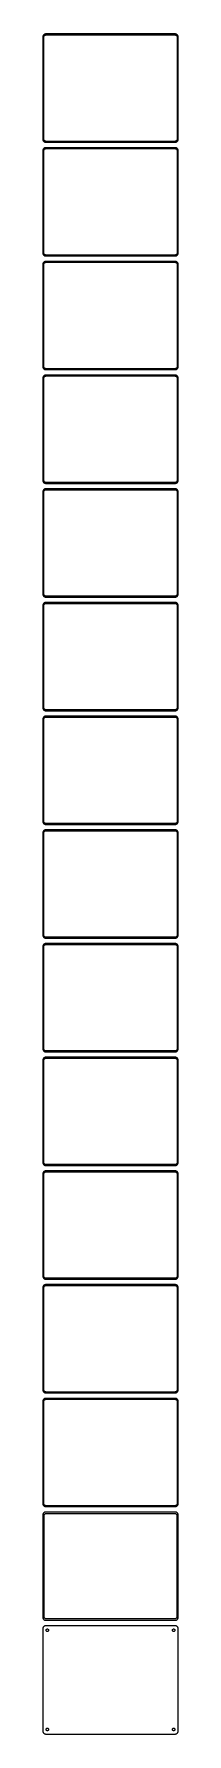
# Model space of a CAD drawing. Header units: metres. Extents: x -112 to 112, y 2745 to 5571.
import ezdxf

# ---------------------------------------------------------------- set-up
doc = ezdxf.new("R2010")
doc.units = ezdxf.units.M

msp = doc.modelspace()

# ---------------------------------------------------------------- linework, layer by layer
for p, q in [((-112.343, 5567.24), (-112.461, 5566.63)), ((-112.149, 5567.84), (-112.343, 5567.24)), ((-111.882, 5568.41), (-112.149, 5567.84)), ((-111.545, 5568.94), (-111.882, 5568.41)), ((-111.145, 5569.42), (-111.545, 5568.94)), ((-110.687, 5569.85), (-111.145, 5569.42)), ((-110.719, 5566.97), (-110.505, 5567.43)), ((-110.179, 5570.22), (-110.687, 5569.85)), ((-110.505, 5567.43), (-110.236, 5567.85)), ((-110.236, 5567.85), (-109.916, 5568.24)), ((-109.629, 5570.52), (-110.179, 5570.22)), ((-109.916, 5568.24), (-109.55, 5568.58)), ((-109.045, 5570.76), (-109.629, 5570.52)), ((-109.55, 5568.58), (-109.143, 5568.88)), ((-109.143, 5568.88), (-108.703, 5569.12)), ((-108.437, 5570.91), (-109.045, 5570.76)), ((-108.703, 5569.12), (-108.236, 5569.3)), ((-107.814, 5570.99), (-108.437, 5570.91)), ((-108.236, 5569.3), (-107.75, 5569.43)), ((107.814, 5570.99), (-107.814, 5570.99)), ((-107.75, 5569.43), (-107.251, 5569.49)), ((-107.251, 5569.49), (107.251, 5569.49)), ((107.251, 5569.49), (107.75, 5569.43)), ((107.75, 5569.43), (108.236, 5569.3)), ((108.437, 5570.91), (107.814, 5570.99)), ((108.236, 5569.3), (108.703, 5569.12)), ((109.045, 5570.76), (108.437, 5570.91)), ((108.703, 5569.12), (109.143, 5568.88)), ((109.629, 5570.52), (109.045, 5570.76)), ((109.143, 5568.88), (109.55, 5568.58)), ((109.55, 5568.58), (109.916, 5568.24)), ((110.179, 5570.22), (109.629, 5570.52)), ((109.916, 5568.24), (110.236, 5567.85)), ((110.687, 5569.85), (110.179, 5570.22)), ((110.236, 5567.85), (110.505, 5567.43)), ((110.505, 5567.43), (110.719, 5566.97)), ((111.145, 5569.42), (110.687, 5569.85)), ((111.545, 5568.94), (111.145, 5569.42)), ((111.882, 5568.41), (111.545, 5568.94)), ((112.149, 5567.84), (111.882, 5568.41)), ((112.343, 5567.24), (112.149, 5567.84)), ((112.461, 5566.63), (112.343, 5567.24)), ((-112.461, 5566.63), (-112.5, 5566)), ((-112.5, 5566), (-112.5, 5396)), ((-111, 5565.5), (-110.968, 5566)), ((-111, 5396.5), (-111, 5565.5)), ((-110.968, 5566), (-110.874, 5566.49)), ((-110.874, 5566.49), (-110.719, 5566.97)), ((110.719, 5566.97), (110.874, 5566.49)), ((110.874, 5566.49), (110.968, 5566)), ((110.968, 5566), (111, 5565.5)), ((111, 5565.5), (111, 5396.5)), ((112.5, 5566), (112.461, 5566.63)), ((112.5, 5396), (112.5, 5566)), ((-112.5, 5396), (-112.461, 5395.37)), ((-112.461, 5377.63), (-112.5, 5377)), ((-112.5, 5377), (-112.5, 5207)), ((-112.461, 5395.37), (-112.343, 5394.76)), ((-112.343, 5378.24), (-112.461, 5377.63)), ((-112.343, 5394.76), (-112.149, 5394.16)), ((-112.149, 5378.84), (-112.343, 5378.24)), ((-112.149, 5394.16), (-111.882, 5393.59)), ((-111.882, 5379.41), (-112.149, 5378.84)), ((-111.882, 5393.59), (-111.545, 5393.06)), ((-111.545, 5379.94), (-111.882, 5379.41)), ((-111.545, 5393.06), (-111.145, 5392.58)), ((-111.145, 5380.42), (-111.545, 5379.94)), ((-111.145, 5392.58), (-110.687, 5392.15)), ((-110.687, 5380.85), (-111.145, 5380.42)), ((-110.968, 5396), (-111, 5396.5)), ((-111, 5376.5), (-110.968, 5377)), ((-111, 5207.5), (-111, 5376.5)), ((-110.874, 5395.51), (-110.968, 5396)), ((-110.968, 5377), (-110.874, 5377.49)), ((-110.719, 5395.03), (-110.874, 5395.51)), ((-110.874, 5377.49), (-110.719, 5377.97)), ((-110.505, 5394.57), (-110.719, 5395.03)), ((-110.719, 5377.97), (-110.505, 5378.43)), ((-110.687, 5392.15), (-110.179, 5391.78)), ((-110.179, 5381.22), (-110.687, 5380.85)), ((-110.236, 5394.15), (-110.505, 5394.57)), ((-110.505, 5378.43), (-110.236, 5378.85)), ((-109.916, 5393.76), (-110.236, 5394.15)), ((-110.236, 5378.85), (-109.916, 5379.24)), ((-110.179, 5391.78), (-109.629, 5391.48)), ((-109.629, 5381.52), (-110.179, 5381.22)), ((-109.55, 5393.42), (-109.916, 5393.76)), ((-109.916, 5379.24), (-109.55, 5379.58)), ((-109.629, 5391.48), (-109.045, 5391.24)), ((-109.045, 5381.76), (-109.629, 5381.52)), ((-109.143, 5393.12), (-109.55, 5393.42)), ((-109.55, 5379.58), (-109.143, 5379.88)), ((-108.703, 5392.88), (-109.143, 5393.12)), ((-109.143, 5379.88), (-108.703, 5380.12)), ((-109.045, 5391.24), (-108.437, 5391.09)), ((-108.437, 5381.91), (-109.045, 5381.76)), ((-108.236, 5392.7), (-108.703, 5392.88)), ((-108.703, 5380.12), (-108.236, 5380.3)), ((-108.437, 5391.09), (-107.814, 5391.01)), ((-107.814, 5381.99), (-108.437, 5381.91)), ((-107.75, 5392.57), (-108.236, 5392.7)), ((-108.236, 5380.3), (-107.75, 5380.43)), ((-107.814, 5391.01), (107.814, 5391.01)), ((107.814, 5381.99), (-107.814, 5381.99)), ((-107.251, 5392.51), (-107.75, 5392.57)), ((-107.75, 5380.43), (-107.251, 5380.49)), ((107.251, 5392.51), (-107.251, 5392.51)), ((-107.251, 5380.49), (107.251, 5380.49)), ((107.75, 5392.57), (107.251, 5392.51)), ((107.251, 5380.49), (107.75, 5380.43)), ((108.236, 5392.7), (107.75, 5392.57)), ((107.75, 5380.43), (108.236, 5380.3)), ((107.814, 5391.01), (108.437, 5391.09)), ((108.437, 5381.91), (107.814, 5381.99)), ((108.703, 5392.88), (108.236, 5392.7)), ((108.236, 5380.3), (108.703, 5380.12)), ((108.437, 5391.09), (109.045, 5391.24)), ((109.045, 5381.76), (108.437, 5381.91)), ((109.143, 5393.12), (108.703, 5392.88)), ((108.703, 5380.12), (109.143, 5379.88)), ((109.045, 5391.24), (109.629, 5391.48)), ((109.629, 5381.52), (109.045, 5381.76)), ((109.55, 5393.42), (109.143, 5393.12)), ((109.143, 5379.88), (109.55, 5379.58)), ((109.916, 5393.76), (109.55, 5393.42)), ((109.55, 5379.58), (109.916, 5379.24)), ((109.629, 5391.48), (110.179, 5391.78)), ((110.179, 5381.22), (109.629, 5381.52)), ((110.236, 5394.15), (109.916, 5393.76)), ((109.916, 5379.24), (110.236, 5378.85)), ((110.179, 5391.78), (110.687, 5392.15)), ((110.687, 5380.85), (110.179, 5381.22)), ((110.505, 5394.57), (110.236, 5394.15)), ((110.236, 5378.85), (110.505, 5378.43)), ((110.719, 5395.03), (110.505, 5394.57)), ((110.505, 5378.43), (110.719, 5377.97)), ((110.687, 5392.15), (111.145, 5392.58)), ((111.145, 5380.42), (110.687, 5380.85)), ((110.874, 5395.51), (110.719, 5395.03)), ((110.719, 5377.97), (110.874, 5377.49)), ((110.968, 5396), (110.874, 5395.51)), ((110.874, 5377.49), (110.968, 5377)), ((111, 5396.5), (110.968, 5396)), ((110.968, 5377), (111, 5376.5)), ((111, 5376.5), (111, 5207.5)), ((111.145, 5392.58), (111.545, 5393.06)), ((111.545, 5379.94), (111.145, 5380.42)), ((111.545, 5393.06), (111.882, 5393.59)), ((111.882, 5379.41), (111.545, 5379.94)), ((111.882, 5393.59), (112.149, 5394.16)), ((112.149, 5378.84), (111.882, 5379.41)), ((112.149, 5394.16), (112.343, 5394.76)), ((112.343, 5378.24), (112.149, 5378.84)), ((112.343, 5394.76), (112.461, 5395.37)), ((112.461, 5377.63), (112.343, 5378.24)), ((112.461, 5395.37), (112.5, 5396)), ((112.5, 5377), (112.461, 5377.63)), ((112.5, 5207), (112.5, 5377)), ((-112.5, 5207), (-112.461, 5206.37)), ((-112.461, 5206.37), (-112.343, 5205.76)), ((-112.343, 5205.76), (-112.149, 5205.16)), ((-112.149, 5205.16), (-111.882, 5204.59)), ((-111.882, 5204.59), (-111.545, 5204.06)), ((-111.545, 5204.06), (-111.145, 5203.58)), ((-111.145, 5203.58), (-110.687, 5203.15)), ((-110.968, 5207), (-111, 5207.5)), ((-110.874, 5206.51), (-110.968, 5207)), ((-110.719, 5206.03), (-110.874, 5206.51)), ((-110.505, 5205.57), (-110.719, 5206.03)), ((-110.687, 5203.15), (-110.179, 5202.78)), ((-110.236, 5205.15), (-110.505, 5205.57)), ((-109.916, 5204.76), (-110.236, 5205.15)), ((-110.179, 5202.78), (-109.629, 5202.48)), ((-109.55, 5204.42), (-109.916, 5204.76)), ((-109.629, 5202.48), (-109.045, 5202.24)), ((-109.143, 5204.12), (-109.55, 5204.42)), ((-108.703, 5203.88), (-109.143, 5204.12)), ((-109.045, 5202.24), (-108.437, 5202.09)), ((-108.236, 5203.7), (-108.703, 5203.88)), ((-108.437, 5202.09), (-107.814, 5202.01)), ((-107.75, 5203.57), (-108.236, 5203.7)), ((-107.814, 5202.01), (107.814, 5202.01)), ((-107.251, 5203.51), (-107.75, 5203.57)), ((107.251, 5203.51), (-107.251, 5203.51)), ((107.75, 5203.57), (107.251, 5203.51)), ((108.236, 5203.7), (107.75, 5203.57)), ((107.814, 5202.01), (108.437, 5202.09)), ((108.703, 5203.88), (108.236, 5203.7)), ((108.437, 5202.09), (109.045, 5202.24)), ((109.143, 5204.12), (108.703, 5203.88)), ((109.045, 5202.24), (109.629, 5202.48)), ((109.55, 5204.42), (109.143, 5204.12)), ((109.916, 5204.76), (109.55, 5204.42)), ((109.629, 5202.48), (110.179, 5202.78)), ((110.236, 5205.15), (109.916, 5204.76)), ((110.179, 5202.78), (110.687, 5203.15)), ((110.505, 5205.57), (110.236, 5205.15)), ((110.719, 5206.03), (110.505, 5205.57)), ((110.687, 5203.15), (111.145, 5203.58)), ((110.874, 5206.51), (110.719, 5206.03)), ((110.968, 5207), (110.874, 5206.51)), ((111, 5207.5), (110.968, 5207)), ((111.145, 5203.58), (111.545, 5204.06)), ((111.545, 5204.06), (111.882, 5204.59)), ((111.882, 5204.59), (112.149, 5205.16)), ((112.149, 5205.16), (112.343, 5205.76)), ((112.343, 5205.76), (112.461, 5206.37)), ((112.461, 5206.37), (112.5, 5207)), ((-112.461, 5188.63), (-112.5, 5188)), ((-112.5, 5188), (-112.5, 5018)), ((-112.343, 5189.24), (-112.461, 5188.63)), ((-112.149, 5189.84), (-112.343, 5189.24)), ((-111.882, 5190.41), (-112.149, 5189.84)), ((-111.545, 5190.94), (-111.882, 5190.41)), ((-111.145, 5191.42), (-111.545, 5190.94)), ((-110.687, 5191.85), (-111.145, 5191.42)), ((-111, 5187.5), (-110.968, 5188)), ((-111, 5018.5), (-111, 5187.5)), ((-110.968, 5188), (-110.874, 5188.49)), ((-110.874, 5188.49), (-110.719, 5188.97)), ((-110.719, 5188.97), (-110.505, 5189.43)), ((-110.179, 5192.22), (-110.687, 5191.85)), ((-110.505, 5189.43), (-110.236, 5189.85)), ((-110.236, 5189.85), (-109.916, 5190.24)), ((-109.629, 5192.52), (-110.179, 5192.22)), ((-109.916, 5190.24), (-109.55, 5190.58)), ((-109.045, 5192.76), (-109.629, 5192.52)), ((-109.55, 5190.58), (-109.143, 5190.88)), ((-109.143, 5190.88), (-108.703, 5191.12)), ((-108.437, 5192.91), (-109.045, 5192.76)), ((-108.703, 5191.12), (-108.236, 5191.3)), ((-107.814, 5192.99), (-108.437, 5192.91)), ((-108.236, 5191.3), (-107.75, 5191.43)), ((107.814, 5192.99), (-107.814, 5192.99)), ((-107.75, 5191.43), (-107.251, 5191.49)), ((-107.251, 5191.49), (107.251, 5191.49)), ((107.251, 5191.49), (107.75, 5191.43)), ((107.75, 5191.43), (108.236, 5191.3)), ((108.437, 5192.91), (107.814, 5192.99)), ((108.236, 5191.3), (108.703, 5191.12)), ((109.045, 5192.76), (108.437, 5192.91)), ((108.703, 5191.12), (109.143, 5190.88)), ((109.629, 5192.52), (109.045, 5192.76)), ((109.143, 5190.88), (109.55, 5190.58)), ((109.55, 5190.58), (109.916, 5190.24)), ((110.179, 5192.22), (109.629, 5192.52)), ((109.916, 5190.24), (110.236, 5189.85)), ((110.687, 5191.85), (110.179, 5192.22)), ((110.236, 5189.85), (110.505, 5189.43)), ((110.505, 5189.43), (110.719, 5188.97)), ((111.145, 5191.42), (110.687, 5191.85)), ((110.719, 5188.97), (110.874, 5188.49)), ((110.874, 5188.49), (110.968, 5188)), ((110.968, 5188), (111, 5187.5)), ((111, 5187.5), (111, 5018.5)), ((111.545, 5190.94), (111.145, 5191.42)), ((111.882, 5190.41), (111.545, 5190.94)), ((112.149, 5189.84), (111.882, 5190.41)), ((112.343, 5189.24), (112.149, 5189.84)), ((112.461, 5188.63), (112.343, 5189.24)), ((112.5, 5188), (112.461, 5188.63)), ((112.5, 5018), (112.5, 5188)), ((-112.5, 5018), (-112.461, 5017.37)), ((-112.461, 5017.37), (-112.343, 5016.76)), ((-112.343, 5016.76), (-112.149, 5016.16)), ((-112.149, 5016.16), (-111.882, 5015.59)), ((-111.882, 5015.59), (-111.545, 5015.06)), ((-111.545, 5015.06), (-111.145, 5014.58)), ((-111.145, 5002.42), (-111.545, 5001.94)), ((-111.145, 5014.58), (-110.687, 5014.15)), ((-110.687, 5002.85), (-111.145, 5002.42)), ((-110.968, 5018), (-111, 5018.5)), ((-110.874, 5017.51), (-110.968, 5018)), ((-110.719, 5017.03), (-110.874, 5017.51)), ((-110.505, 5016.57), (-110.719, 5017.03)), ((-110.687, 5014.15), (-110.179, 5013.78)), ((-110.179, 5003.22), (-110.687, 5002.85)), ((-110.236, 5016.15), (-110.505, 5016.57)), ((-109.916, 5015.76), (-110.236, 5016.15)), ((-110.179, 5013.78), (-109.629, 5013.48)), ((-109.629, 5003.52), (-110.179, 5003.22)), ((-109.55, 5015.42), (-109.916, 5015.76)), ((-109.629, 5013.48), (-109.045, 5013.24)), ((-109.045, 5003.76), (-109.629, 5003.52)), ((-109.143, 5015.12), (-109.55, 5015.42)), ((-108.703, 5014.88), (-109.143, 5015.12)), ((-109.143, 5001.88), (-108.703, 5002.12)), ((-109.045, 5013.24), (-108.437, 5013.09)), ((-108.437, 5003.91), (-109.045, 5003.76)), ((-108.236, 5014.7), (-108.703, 5014.88)), ((-108.703, 5002.12), (-108.236, 5002.3)), ((-108.437, 5013.09), (-107.814, 5013.01)), ((-107.814, 5003.99), (-108.437, 5003.91)), ((-107.75, 5014.57), (-108.236, 5014.7)), ((-108.236, 5002.3), (-107.75, 5002.43)), ((-107.814, 5013.01), (107.814, 5013.01)), ((107.814, 5003.99), (-107.814, 5003.99)), ((-107.251, 5014.51), (-107.75, 5014.57)), ((-107.75, 5002.43), (-107.251, 5002.49)), ((107.251, 5014.51), (-107.251, 5014.51)), ((-107.251, 5002.49), (107.251, 5002.49)), ((107.75, 5014.57), (107.251, 5014.51)), ((107.251, 5002.49), (107.75, 5002.43)), ((108.236, 5014.7), (107.75, 5014.57)), ((107.75, 5002.43), (108.236, 5002.3)), ((107.814, 5013.01), (108.437, 5013.09)), ((108.437, 5003.91), (107.814, 5003.99)), ((108.703, 5014.88), (108.236, 5014.7)), ((108.236, 5002.3), (108.703, 5002.12)), ((108.437, 5013.09), (109.045, 5013.24)), ((109.045, 5003.76), (108.437, 5003.91)), ((109.143, 5015.12), (108.703, 5014.88)), ((108.703, 5002.12), (109.143, 5001.88)), ((109.045, 5013.24), (109.629, 5013.48)), ((109.629, 5003.52), (109.045, 5003.76)), ((109.55, 5015.42), (109.143, 5015.12)), ((109.916, 5015.76), (109.55, 5015.42)), ((109.629, 5013.48), (110.179, 5013.78)), ((110.179, 5003.22), (109.629, 5003.52)), ((110.236, 5016.15), (109.916, 5015.76)), ((110.179, 5013.78), (110.687, 5014.15)), ((110.687, 5002.85), (110.179, 5003.22)), ((110.505, 5016.57), (110.236, 5016.15)), ((110.719, 5017.03), (110.505, 5016.57)), ((110.687, 5014.15), (111.145, 5014.58)), ((111.145, 5002.42), (110.687, 5002.85)), ((110.874, 5017.51), (110.719, 5017.03)), ((110.968, 5018), (110.874, 5017.51)), ((111, 5018.5), (110.968, 5018)), ((111.145, 5014.58), (111.545, 5015.06)), ((111.545, 5001.94), (111.145, 5002.42)), ((111.545, 5015.06), (111.882, 5015.59)), ((111.882, 5015.59), (112.149, 5016.16)), ((112.149, 5016.16), (112.343, 5016.76)), ((112.343, 5016.76), (112.461, 5017.37)), ((112.461, 5017.37), (112.5, 5018)), ((-112.461, 4999.63), (-112.5, 4999)), ((-112.5, 4999), (-112.5, 4829)), ((-112.343, 5000.24), (-112.461, 4999.63)), ((-112.149, 5000.84), (-112.343, 5000.24)), ((-111.882, 5001.41), (-112.149, 5000.84)), ((-111.545, 5001.94), (-111.882, 5001.41)), ((-111, 4998.5), (-110.968, 4999)), ((-111, 4829.5), (-111, 4998.5)), ((-110.968, 4999), (-110.874, 4999.49)), ((-110.874, 4999.49), (-110.719, 4999.97)), ((-110.719, 4999.97), (-110.505, 5000.43)), ((-110.505, 5000.43), (-110.236, 5000.85)), ((-110.236, 5000.85), (-109.916, 5001.24)), ((-109.916, 5001.24), (-109.55, 5001.58)), ((-109.55, 5001.58), (-109.143, 5001.88)), ((109.143, 5001.88), (109.55, 5001.58)), ((109.55, 5001.58), (109.916, 5001.24)), ((109.916, 5001.24), (110.236, 5000.85)), ((110.236, 5000.85), (110.505, 5000.43)), ((110.505, 5000.43), (110.719, 4999.97)), ((110.719, 4999.97), (110.874, 4999.49)), ((110.874, 4999.49), (110.968, 4999)), ((110.968, 4999), (111, 4998.5)), ((111, 4998.5), (111, 4829.5)), ((111.882, 5001.41), (111.545, 5001.94)), ((112.149, 5000.84), (111.882, 5001.41)), ((112.343, 5000.24), (112.149, 5000.84)), ((112.461, 4999.63), (112.343, 5000.24)), ((112.5, 4999), (112.461, 4999.63)), ((112.5, 4829), (112.5, 4999)), ((-112.5, 4829), (-112.461, 4828.37)), ((-112.461, 4810.63), (-112.5, 4810)), ((-112.5, 4810), (-112.5, 4640)), ((-112.461, 4828.37), (-112.343, 4827.76)), ((-112.343, 4811.24), (-112.461, 4810.63)), ((-112.343, 4827.76), (-112.149, 4827.16)), ((-112.149, 4811.84), (-112.343, 4811.24)), ((-112.149, 4827.16), (-111.882, 4826.59)), ((-111.882, 4812.41), (-112.149, 4811.84)), ((-111.882, 4826.59), (-111.545, 4826.06)), ((-111.545, 4812.94), (-111.882, 4812.41)), ((-111.545, 4826.06), (-111.145, 4825.58)), ((-111.145, 4813.42), (-111.545, 4812.94)), ((-111.145, 4825.58), (-110.687, 4825.15)), ((-110.687, 4813.85), (-111.145, 4813.42)), ((-110.968, 4829), (-111, 4829.5)), ((-111, 4809.5), (-110.968, 4810)), ((-111, 4640.5), (-111, 4809.5)), ((-110.874, 4828.51), (-110.968, 4829)), ((-110.968, 4810), (-110.874, 4810.49)), ((-110.719, 4828.03), (-110.874, 4828.51)), ((-110.874, 4810.49), (-110.719, 4810.97)), ((-110.505, 4827.57), (-110.719, 4828.03)), ((-110.719, 4810.97), (-110.505, 4811.43)), ((-110.687, 4825.15), (-110.179, 4824.78)), ((-110.179, 4814.22), (-110.687, 4813.85)), ((-110.236, 4827.15), (-110.505, 4827.57)), ((-110.505, 4811.43), (-110.236, 4811.85)), ((-109.916, 4826.76), (-110.236, 4827.15)), ((-110.236, 4811.85), (-109.916, 4812.24)), ((-110.179, 4824.78), (-109.629, 4824.48)), ((-109.629, 4814.52), (-110.179, 4814.22)), ((-109.55, 4826.42), (-109.916, 4826.76)), ((-109.916, 4812.24), (-109.55, 4812.58)), ((-109.629, 4824.48), (-109.045, 4824.24)), ((-109.045, 4814.76), (-109.629, 4814.52)), ((-109.143, 4826.12), (-109.55, 4826.42)), ((-109.55, 4812.58), (-109.143, 4812.88)), ((-108.703, 4825.88), (-109.143, 4826.12)), ((-109.143, 4812.88), (-108.703, 4813.12)), ((-109.045, 4824.24), (-108.437, 4824.09)), ((-108.437, 4814.91), (-109.045, 4814.76)), ((-108.236, 4825.7), (-108.703, 4825.88)), ((-108.703, 4813.12), (-108.236, 4813.3)), ((-108.437, 4824.09), (-107.814, 4824.01)), ((-107.814, 4814.99), (-108.437, 4814.91)), ((-107.75, 4825.57), (-108.236, 4825.7)), ((-108.236, 4813.3), (-107.75, 4813.43)), ((-107.814, 4824.01), (107.814, 4824.01)), ((107.814, 4814.99), (-107.814, 4814.99)), ((-107.251, 4825.51), (-107.75, 4825.57)), ((-107.75, 4813.43), (-107.251, 4813.49)), ((107.251, 4825.51), (-107.251, 4825.51)), ((-107.251, 4813.49), (107.251, 4813.49)), ((107.75, 4825.57), (107.251, 4825.51)), ((107.251, 4813.49), (107.75, 4813.43)), ((108.236, 4825.7), (107.75, 4825.57)), ((107.75, 4813.43), (108.236, 4813.3)), ((107.814, 4824.01), (108.437, 4824.09)), ((108.437, 4814.91), (107.814, 4814.99)), ((108.703, 4825.88), (108.236, 4825.7)), ((108.236, 4813.3), (108.703, 4813.12)), ((108.437, 4824.09), (109.045, 4824.24)), ((109.045, 4814.76), (108.437, 4814.91)), ((109.143, 4826.12), (108.703, 4825.88)), ((108.703, 4813.12), (109.143, 4812.88)), ((109.045, 4824.24), (109.629, 4824.48)), ((109.629, 4814.52), (109.045, 4814.76)), ((109.55, 4826.42), (109.143, 4826.12)), ((109.143, 4812.88), (109.55, 4812.58)), ((109.916, 4826.76), (109.55, 4826.42)), ((109.55, 4812.58), (109.916, 4812.24)), ((109.629, 4824.48), (110.179, 4824.78)), ((110.179, 4814.22), (109.629, 4814.52)), ((110.236, 4827.15), (109.916, 4826.76)), ((109.916, 4812.24), (110.236, 4811.85)), ((110.179, 4824.78), (110.687, 4825.15)), ((110.687, 4813.85), (110.179, 4814.22)), ((110.505, 4827.57), (110.236, 4827.15)), ((110.236, 4811.85), (110.505, 4811.43)), ((110.719, 4828.03), (110.505, 4827.57)), ((110.505, 4811.43), (110.719, 4810.97)), ((110.687, 4825.15), (111.145, 4825.58)), ((111.145, 4813.42), (110.687, 4813.85)), ((110.874, 4828.51), (110.719, 4828.03)), ((110.719, 4810.97), (110.874, 4810.49)), ((110.968, 4829), (110.874, 4828.51)), ((110.874, 4810.49), (110.968, 4810)), ((111, 4829.5), (110.968, 4829)), ((110.968, 4810), (111, 4809.5)), ((111, 4809.5), (111, 4640.5)), ((111.145, 4825.58), (111.545, 4826.06)), ((111.545, 4812.94), (111.145, 4813.42)), ((111.545, 4826.06), (111.882, 4826.59)), ((111.882, 4812.41), (111.545, 4812.94)), ((111.882, 4826.59), (112.149, 4827.16)), ((112.149, 4811.84), (111.882, 4812.41)), ((112.149, 4827.16), (112.343, 4827.76)), ((112.343, 4811.24), (112.149, 4811.84)), ((112.343, 4827.76), (112.461, 4828.37)), ((112.461, 4810.63), (112.343, 4811.24)), ((112.461, 4828.37), (112.5, 4829)), ((112.5, 4810), (112.461, 4810.63)), ((112.5, 4640), (112.5, 4810)), ((-112.5, 4640), (-112.461, 4639.37)), ((-112.461, 4639.37), (-112.343, 4638.76)), ((-112.343, 4638.76), (-112.149, 4638.16)), ((-112.149, 4638.16), (-111.882, 4637.59)), ((-111.882, 4637.59), (-111.545, 4637.06)), ((-111.545, 4637.06), (-111.145, 4636.58)), ((-111.145, 4636.58), (-110.687, 4636.15)), ((-110.968, 4640), (-111, 4640.5)), ((-110.874, 4639.51), (-110.968, 4640)), ((-110.719, 4639.03), (-110.874, 4639.51)), ((-110.505, 4638.57), (-110.719, 4639.03)), ((-110.687, 4636.15), (-110.179, 4635.78)), ((-110.236, 4638.15), (-110.505, 4638.57)), ((-109.916, 4637.76), (-110.236, 4638.15)), ((-110.179, 4635.78), (-109.629, 4635.48)), ((-109.55, 4637.42), (-109.916, 4637.76)), ((-109.629, 4635.48), (-109.045, 4635.24)), ((-109.143, 4637.12), (-109.55, 4637.42)), ((-108.703, 4636.88), (-109.143, 4637.12)), ((-109.045, 4635.24), (-108.437, 4635.09)), ((-108.236, 4636.7), (-108.703, 4636.88)), ((-108.437, 4635.09), (-107.814, 4635.01)), ((-107.75, 4636.57), (-108.236, 4636.7)), ((-107.814, 4635.01), (107.814, 4635.01)), ((-107.251, 4636.51), (-107.75, 4636.57)), ((107.251, 4636.51), (-107.251, 4636.51)), ((107.75, 4636.57), (107.251, 4636.51)), ((108.236, 4636.7), (107.75, 4636.57)), ((107.814, 4635.01), (108.437, 4635.09)), ((108.703, 4636.88), (108.236, 4636.7)), ((108.437, 4635.09), (109.045, 4635.24)), ((109.143, 4637.12), (108.703, 4636.88)), ((109.045, 4635.24), (109.629, 4635.48)), ((109.55, 4637.42), (109.143, 4637.12)), ((109.916, 4637.76), (109.55, 4637.42)), ((109.629, 4635.48), (110.179, 4635.78)), ((110.236, 4638.15), (109.916, 4637.76)), ((110.179, 4635.78), (110.687, 4636.15)), ((110.505, 4638.57), (110.236, 4638.15)), ((110.719, 4639.03), (110.505, 4638.57)), ((110.687, 4636.15), (111.145, 4636.58)), ((110.874, 4639.51), (110.719, 4639.03)), ((110.968, 4640), (110.874, 4639.51)), ((111, 4640.5), (110.968, 4640)), ((111.145, 4636.58), (111.545, 4637.06)), ((111.545, 4637.06), (111.882, 4637.59)), ((111.882, 4637.59), (112.149, 4638.16)), ((112.149, 4638.16), (112.343, 4638.76)), ((112.343, 4638.76), (112.461, 4639.37)), ((112.461, 4639.37), (112.5, 4640)), ((-112.461, 4621.63), (-112.5, 4621)), ((-112.5, 4621), (-112.5, 4451)), ((-112.343, 4622.24), (-112.461, 4621.63)), ((-112.149, 4622.84), (-112.343, 4622.24)), ((-111.882, 4623.41), (-112.149, 4622.84)), ((-111.545, 4623.94), (-111.882, 4623.41)), ((-111.145, 4624.42), (-111.545, 4623.94)), ((-110.687, 4624.85), (-111.145, 4624.42)), ((-111, 4620.5), (-110.968, 4621)), ((-111, 4451.5), (-111, 4620.5)), ((-110.968, 4621), (-110.874, 4621.49)), ((-110.874, 4621.49), (-110.719, 4621.97)), ((-110.719, 4621.97), (-110.505, 4622.43)), ((-110.179, 4625.22), (-110.687, 4624.85)), ((-110.505, 4622.43), (-110.236, 4622.85)), ((-110.236, 4622.85), (-109.916, 4623.24)), ((-109.629, 4625.52), (-110.179, 4625.22)), ((-109.916, 4623.24), (-109.55, 4623.58)), ((-109.045, 4625.76), (-109.629, 4625.52)), ((-109.55, 4623.58), (-109.143, 4623.88)), ((-109.143, 4623.88), (-108.703, 4624.12)), ((-108.437, 4625.91), (-109.045, 4625.76)), ((-108.703, 4624.12), (-108.236, 4624.3)), ((-107.814, 4625.99), (-108.437, 4625.91)), ((-108.236, 4624.3), (-107.75, 4624.43)), ((107.814, 4625.99), (-107.814, 4625.99)), ((-107.75, 4624.43), (-107.251, 4624.49)), ((-107.251, 4624.49), (107.251, 4624.49)), ((107.251, 4624.49), (107.75, 4624.43)), ((107.75, 4624.43), (108.236, 4624.3)), ((108.437, 4625.91), (107.814, 4625.99)), ((108.236, 4624.3), (108.703, 4624.12)), ((109.045, 4625.76), (108.437, 4625.91)), ((108.703, 4624.12), (109.143, 4623.88)), ((109.629, 4625.52), (109.045, 4625.76)), ((109.143, 4623.88), (109.55, 4623.58)), ((109.55, 4623.58), (109.916, 4623.24)), ((110.179, 4625.22), (109.629, 4625.52)), ((109.916, 4623.24), (110.236, 4622.85)), ((110.687, 4624.85), (110.179, 4625.22)), ((110.236, 4622.85), (110.505, 4622.43)), ((110.505, 4622.43), (110.719, 4621.97)), ((111.145, 4624.42), (110.687, 4624.85)), ((110.719, 4621.97), (110.874, 4621.49)), ((110.874, 4621.49), (110.968, 4621)), ((110.968, 4621), (111, 4620.5)), ((111, 4620.5), (111, 4451.5)), ((111.545, 4623.94), (111.145, 4624.42)), ((111.882, 4623.41), (111.545, 4623.94)), ((112.149, 4622.84), (111.882, 4623.41)), ((112.343, 4622.24), (112.149, 4622.84)), ((112.461, 4621.63), (112.343, 4622.24)), ((112.5, 4621), (112.461, 4621.63)), ((112.5, 4451), (112.5, 4621)), ((-112.5, 4451), (-112.461, 4450.37)), ((-112.461, 4450.37), (-112.343, 4449.76)), ((-112.343, 4449.76), (-112.149, 4449.16)), ((-112.149, 4449.16), (-111.882, 4448.59)), ((-111.882, 4448.59), (-111.545, 4448.06)), ((-111.545, 4448.06), (-111.145, 4447.58)), ((-111.145, 4447.58), (-110.687, 4447.15)), ((-110.968, 4451), (-111, 4451.5)), ((-110.874, 4450.51), (-110.968, 4451)), ((-110.719, 4450.03), (-110.874, 4450.51)), ((-110.505, 4449.57), (-110.719, 4450.03)), ((-110.687, 4447.15), (-110.179, 4446.78)), ((-110.236, 4449.15), (-110.505, 4449.57)), ((-109.916, 4448.76), (-110.236, 4449.15)), ((-110.179, 4446.78), (-109.629, 4446.48)), ((-109.55, 4448.42), (-109.916, 4448.76)), ((-109.629, 4446.48), (-109.045, 4446.24)), ((-109.143, 4448.12), (-109.55, 4448.42)), ((-108.703, 4447.88), (-109.143, 4448.12)), ((-109.045, 4446.24), (-108.437, 4446.09)), ((-108.437, 4436.91), (-109.045, 4436.76)), ((-108.236, 4447.7), (-108.703, 4447.88)), ((-108.437, 4446.09), (-107.814, 4446.01)), ((-107.814, 4436.99), (-108.437, 4436.91)), ((-107.75, 4447.57), (-108.236, 4447.7)), ((-107.814, 4446.01), (107.814, 4446.01)), ((107.814, 4436.99), (-107.814, 4436.99)), ((-107.251, 4447.51), (-107.75, 4447.57)), ((107.251, 4447.51), (-107.251, 4447.51)), ((107.75, 4447.57), (107.251, 4447.51)), ((108.236, 4447.7), (107.75, 4447.57)), ((107.814, 4446.01), (108.437, 4446.09)), ((108.437, 4436.91), (107.814, 4436.99)), ((108.703, 4447.88), (108.236, 4447.7)), ((108.437, 4446.09), (109.045, 4446.24)), ((109.045, 4436.76), (108.437, 4436.91)), ((109.143, 4448.12), (108.703, 4447.88)), ((109.045, 4446.24), (109.629, 4446.48)), ((109.55, 4448.42), (109.143, 4448.12)), ((109.916, 4448.76), (109.55, 4448.42)), ((109.629, 4446.48), (110.179, 4446.78)), ((110.236, 4449.15), (109.916, 4448.76)), ((110.179, 4446.78), (110.687, 4447.15)), ((110.505, 4449.57), (110.236, 4449.15)), ((110.719, 4450.03), (110.505, 4449.57)), ((110.687, 4447.15), (111.145, 4447.58)), ((110.874, 4450.51), (110.719, 4450.03)), ((110.968, 4451), (110.874, 4450.51)), ((111, 4451.5), (110.968, 4451)), ((111.145, 4447.58), (111.545, 4448.06)), ((111.545, 4448.06), (111.882, 4448.59)), ((111.882, 4448.59), (112.149, 4449.16)), ((112.149, 4449.16), (112.343, 4449.76)), ((112.343, 4449.76), (112.461, 4450.37)), ((112.461, 4450.37), (112.5, 4451)), ((-112.461, 4432.63), (-112.5, 4432)), ((-112.5, 4432), (-112.5, 4262)), ((-112.343, 4433.24), (-112.461, 4432.63)), ((-112.149, 4433.84), (-112.343, 4433.24)), ((-111.882, 4434.41), (-112.149, 4433.84)), ((-111.545, 4434.94), (-111.882, 4434.41)), ((-111.145, 4435.42), (-111.545, 4434.94)), ((-110.687, 4435.85), (-111.145, 4435.42)), ((-111, 4431.5), (-110.968, 4432)), ((-111, 4262.5), (-111, 4431.5)), ((-110.968, 4432), (-110.874, 4432.49)), ((-110.874, 4432.49), (-110.719, 4432.97)), ((-110.719, 4432.97), (-110.505, 4433.43)), ((-110.179, 4436.22), (-110.687, 4435.85)), ((-110.505, 4433.43), (-110.236, 4433.85)), ((-110.236, 4433.85), (-109.916, 4434.24)), ((-109.629, 4436.52), (-110.179, 4436.22)), ((-109.916, 4434.24), (-109.55, 4434.58)), ((-109.045, 4436.76), (-109.629, 4436.52)), ((-109.55, 4434.58), (-109.143, 4434.88)), ((-109.143, 4434.88), (-108.703, 4435.12)), ((-108.703, 4435.12), (-108.236, 4435.3)), ((-108.236, 4435.3), (-107.75, 4435.43)), ((-107.75, 4435.43), (-107.251, 4435.49)), ((-107.251, 4435.49), (107.251, 4435.49)), ((107.251, 4435.49), (107.75, 4435.43)), ((107.75, 4435.43), (108.236, 4435.3)), ((108.236, 4435.3), (108.703, 4435.12)), ((108.703, 4435.12), (109.143, 4434.88)), ((109.629, 4436.52), (109.045, 4436.76)), ((109.143, 4434.88), (109.55, 4434.58)), ((109.55, 4434.58), (109.916, 4434.24)), ((110.179, 4436.22), (109.629, 4436.52)), ((109.916, 4434.24), (110.236, 4433.85)), ((110.687, 4435.85), (110.179, 4436.22)), ((110.236, 4433.85), (110.505, 4433.43)), ((110.505, 4433.43), (110.719, 4432.97)), ((111.145, 4435.42), (110.687, 4435.85)), ((110.719, 4432.97), (110.874, 4432.49)), ((110.874, 4432.49), (110.968, 4432)), ((110.968, 4432), (111, 4431.5)), ((111, 4431.5), (111, 4262.5)), ((111.545, 4434.94), (111.145, 4435.42)), ((111.882, 4434.41), (111.545, 4434.94)), ((112.149, 4433.84), (111.882, 4434.41)), ((112.343, 4433.24), (112.149, 4433.84)), ((112.461, 4432.63), (112.343, 4433.24)), ((112.5, 4432), (112.461, 4432.63)), ((112.5, 4262), (112.5, 4432)), ((-112.5, 4262), (-112.461, 4261.37)), ((-112.461, 4243.63), (-112.5, 4243)), ((-112.5, 4243), (-112.5, 4073)), ((-112.461, 4261.37), (-112.343, 4260.76)), ((-112.343, 4244.24), (-112.461, 4243.63)), ((-112.343, 4260.76), (-112.149, 4260.16)), ((-112.149, 4244.84), (-112.343, 4244.24)), ((-112.149, 4260.16), (-111.882, 4259.59)), ((-111.882, 4245.41), (-112.149, 4244.84)), ((-111.882, 4259.59), (-111.545, 4259.06)), ((-111.545, 4245.94), (-111.882, 4245.41)), ((-111.545, 4259.06), (-111.145, 4258.58)), ((-111.145, 4246.42), (-111.545, 4245.94)), ((-111.145, 4258.58), (-110.687, 4258.15)), ((-110.687, 4246.85), (-111.145, 4246.42)), ((-110.968, 4262), (-111, 4262.5)), ((-111, 4242.5), (-110.968, 4243)), ((-111, 4073.5), (-111, 4242.5)), ((-110.874, 4261.51), (-110.968, 4262)), ((-110.968, 4243), (-110.874, 4243.49)), ((-110.719, 4261.03), (-110.874, 4261.51)), ((-110.874, 4243.49), (-110.719, 4243.97)), ((-110.505, 4260.57), (-110.719, 4261.03)), ((-110.719, 4243.97), (-110.505, 4244.43)), ((-110.687, 4258.15), (-110.179, 4257.78)), ((-110.179, 4247.22), (-110.687, 4246.85)), ((-110.236, 4260.15), (-110.505, 4260.57)), ((-110.505, 4244.43), (-110.236, 4244.85)), ((-109.916, 4259.76), (-110.236, 4260.15)), ((-110.236, 4244.85), (-109.916, 4245.24)), ((-110.179, 4257.78), (-109.629, 4257.48)), ((-109.629, 4247.52), (-110.179, 4247.22)), ((-109.55, 4259.42), (-109.916, 4259.76)), ((-109.916, 4245.24), (-109.55, 4245.58)), ((-109.629, 4257.48), (-109.045, 4257.24)), ((-109.045, 4247.76), (-109.629, 4247.52)), ((-109.143, 4259.12), (-109.55, 4259.42)), ((-109.55, 4245.58), (-109.143, 4245.88)), ((-108.703, 4258.88), (-109.143, 4259.12)), ((-109.143, 4245.88), (-108.703, 4246.12)), ((-109.045, 4257.24), (-108.437, 4257.09)), ((-108.437, 4247.91), (-109.045, 4247.76)), ((-108.236, 4258.7), (-108.703, 4258.88)), ((-108.703, 4246.12), (-108.236, 4246.3)), ((-108.437, 4257.09), (-107.814, 4257.01)), ((-107.814, 4247.99), (-108.437, 4247.91)), ((-107.75, 4258.57), (-108.236, 4258.7)), ((-108.236, 4246.3), (-107.75, 4246.43)), ((-107.814, 4257.01), (107.814, 4257.01)), ((107.814, 4247.99), (-107.814, 4247.99)), ((-107.251, 4258.51), (-107.75, 4258.57)), ((-107.75, 4246.43), (-107.251, 4246.49)), ((107.251, 4258.51), (-107.251, 4258.51)), ((-107.251, 4246.49), (107.251, 4246.49)), ((107.75, 4258.57), (107.251, 4258.51)), ((107.251, 4246.49), (107.75, 4246.43)), ((108.236, 4258.7), (107.75, 4258.57)), ((107.75, 4246.43), (108.236, 4246.3)), ((107.814, 4257.01), (108.437, 4257.09)), ((108.437, 4247.91), (107.814, 4247.99)), ((108.703, 4258.88), (108.236, 4258.7)), ((108.236, 4246.3), (108.703, 4246.12)), ((108.437, 4257.09), (109.045, 4257.24)), ((109.045, 4247.76), (108.437, 4247.91)), ((109.143, 4259.12), (108.703, 4258.88)), ((108.703, 4246.12), (109.143, 4245.88)), ((109.045, 4257.24), (109.629, 4257.48)), ((109.629, 4247.52), (109.045, 4247.76)), ((109.55, 4259.42), (109.143, 4259.12)), ((109.143, 4245.88), (109.55, 4245.58)), ((109.916, 4259.76), (109.55, 4259.42)), ((109.55, 4245.58), (109.916, 4245.24)), ((109.629, 4257.48), (110.179, 4257.78)), ((110.179, 4247.22), (109.629, 4247.52)), ((110.236, 4260.15), (109.916, 4259.76)), ((109.916, 4245.24), (110.236, 4244.85)), ((110.179, 4257.78), (110.687, 4258.15)), ((110.687, 4246.85), (110.179, 4247.22)), ((110.505, 4260.57), (110.236, 4260.15)), ((110.236, 4244.85), (110.505, 4244.43)), ((110.719, 4261.03), (110.505, 4260.57)), ((110.505, 4244.43), (110.719, 4243.97)), ((110.687, 4258.15), (111.145, 4258.58)), ((111.145, 4246.42), (110.687, 4246.85)), ((110.874, 4261.51), (110.719, 4261.03)), ((110.719, 4243.97), (110.874, 4243.49)), ((110.968, 4262), (110.874, 4261.51)), ((110.874, 4243.49), (110.968, 4243)), ((111, 4262.5), (110.968, 4262)), ((110.968, 4243), (111, 4242.5)), ((111, 4242.5), (111, 4073.5)), ((111.145, 4258.58), (111.545, 4259.06)), ((111.545, 4245.94), (111.145, 4246.42)), ((111.545, 4259.06), (111.882, 4259.59)), ((111.882, 4245.41), (111.545, 4245.94)), ((111.882, 4259.59), (112.149, 4260.16)), ((112.149, 4244.84), (111.882, 4245.41)), ((112.149, 4260.16), (112.343, 4260.76)), ((112.343, 4244.24), (112.149, 4244.84)), ((112.343, 4260.76), (112.461, 4261.37)), ((112.461, 4243.63), (112.343, 4244.24)), ((112.461, 4261.37), (112.5, 4262)), ((112.5, 4243), (112.461, 4243.63)), ((112.5, 4073), (112.5, 4243)), ((-112.5, 4073), (-112.461, 4072.37)), ((-112.461, 4072.37), (-112.343, 4071.76)), ((-112.343, 4071.76), (-112.149, 4071.16)), ((-112.149, 4071.16), (-111.882, 4070.59)), ((-111.882, 4070.59), (-111.545, 4070.06)), ((-111.545, 4070.06), (-111.145, 4069.58)), ((-111.145, 4069.58), (-110.687, 4069.15)), ((-110.968, 4073), (-111, 4073.5)), ((-110.874, 4072.51), (-110.968, 4073)), ((-110.719, 4072.03), (-110.874, 4072.51)), ((-110.505, 4071.57), (-110.719, 4072.03)), ((-110.236, 4071.15), (-110.505, 4071.57)), ((-109.916, 4070.76), (-110.236, 4071.15)), ((-109.55, 4070.42), (-109.916, 4070.76)), ((-109.143, 4070.12), (-109.55, 4070.42)), ((-108.703, 4069.88), (-109.143, 4070.12)), ((-108.236, 4069.7), (-108.703, 4069.88)), ((-107.75, 4069.57), (-108.236, 4069.7)), ((-107.251, 4069.51), (-107.75, 4069.57)), ((107.251, 4069.51), (-107.251, 4069.51)), ((107.75, 4069.57), (107.251, 4069.51)), ((108.236, 4069.7), (107.75, 4069.57)), ((108.703, 4069.88), (108.236, 4069.7)), ((109.143, 4070.12), (108.703, 4069.88)), ((109.55, 4070.42), (109.143, 4070.12)), ((109.916, 4070.76), (109.55, 4070.42)), ((110.236, 4071.15), (109.916, 4070.76)), ((110.505, 4071.57), (110.236, 4071.15)), ((110.719, 4072.03), (110.505, 4071.57)), ((110.687, 4069.15), (111.145, 4069.58)), ((110.874, 4072.51), (110.719, 4072.03)), ((110.968, 4073), (110.874, 4072.51)), ((111, 4073.5), (110.968, 4073)), ((111.145, 4069.58), (111.545, 4070.06)), ((111.545, 4070.06), (111.882, 4070.59)), ((111.882, 4070.59), (112.149, 4071.16)), ((112.149, 4071.16), (112.343, 4071.76)), ((112.343, 4071.76), (112.461, 4072.37)), ((112.461, 4072.37), (112.5, 4073)), ((-112.461, 4054.63), (-112.5, 4054)), ((-112.5, 4054), (-112.5, 3884)), ((-112.343, 4055.24), (-112.461, 4054.63)), ((-112.149, 4055.84), (-112.343, 4055.24)), ((-111.882, 4056.41), (-112.149, 4055.84)), ((-111.545, 4056.94), (-111.882, 4056.41)), ((-111.145, 4057.42), (-111.545, 4056.94)), ((-110.687, 4057.85), (-111.145, 4057.42)), ((-111, 4053.5), (-110.968, 4054)), ((-111, 3884.5), (-111, 4053.5)), ((-110.968, 4054), (-110.874, 4054.49)), ((-110.874, 4054.49), (-110.719, 4054.97)), ((-110.719, 4054.97), (-110.505, 4055.43)), ((-110.687, 4069.15), (-110.179, 4068.78)), ((-110.179, 4058.22), (-110.687, 4057.85)), ((-110.505, 4055.43), (-110.236, 4055.85)), ((-110.236, 4055.85), (-109.916, 4056.24)), ((-110.179, 4068.78), (-109.629, 4068.48)), ((-109.629, 4058.52), (-110.179, 4058.22)), ((-109.916, 4056.24), (-109.55, 4056.58)), ((-109.629, 4068.48), (-109.045, 4068.24)), ((-109.045, 4058.76), (-109.629, 4058.52)), ((-109.55, 4056.58), (-109.143, 4056.88)), ((-109.143, 4056.88), (-108.703, 4057.12)), ((-109.045, 4068.24), (-108.437, 4068.09)), ((-108.437, 4058.91), (-109.045, 4058.76)), ((-108.703, 4057.12), (-108.236, 4057.3)), ((-108.437, 4068.09), (-107.814, 4068.01)), ((-107.814, 4058.99), (-108.437, 4058.91)), ((-108.236, 4057.3), (-107.75, 4057.43)), ((-107.814, 4068.01), (107.814, 4068.01)), ((107.814, 4058.99), (-107.814, 4058.99)), ((-107.75, 4057.43), (-107.251, 4057.49)), ((-107.251, 4057.49), (107.251, 4057.49)), ((107.251, 4057.49), (107.75, 4057.43)), ((107.75, 4057.43), (108.236, 4057.3)), ((107.814, 4068.01), (108.437, 4068.09)), ((108.437, 4058.91), (107.814, 4058.99)), ((108.236, 4057.3), (108.703, 4057.12)), ((108.437, 4068.09), (109.045, 4068.24)), ((109.045, 4058.76), (108.437, 4058.91)), ((108.703, 4057.12), (109.143, 4056.88)), ((109.045, 4068.24), (109.629, 4068.48)), ((109.629, 4058.52), (109.045, 4058.76)), ((109.143, 4056.88), (109.55, 4056.58)), ((109.55, 4056.58), (109.916, 4056.24)), ((109.629, 4068.48), (110.179, 4068.78)), ((110.179, 4058.22), (109.629, 4058.52)), ((109.916, 4056.24), (110.236, 4055.85)), ((110.179, 4068.78), (110.687, 4069.15)), ((110.687, 4057.85), (110.179, 4058.22)), ((110.236, 4055.85), (110.505, 4055.43)), ((110.505, 4055.43), (110.719, 4054.97)), ((111.145, 4057.42), (110.687, 4057.85)), ((110.719, 4054.97), (110.874, 4054.49)), ((110.874, 4054.49), (110.968, 4054)), ((110.968, 4054), (111, 4053.5)), ((111, 4053.5), (111, 3884.5)), ((111.545, 4056.94), (111.145, 4057.42)), ((111.882, 4056.41), (111.545, 4056.94)), ((112.149, 4055.84), (111.882, 4056.41)), ((112.343, 4055.24), (112.149, 4055.84)), ((112.461, 4054.63), (112.343, 4055.24)), ((112.5, 4054), (112.461, 4054.63)), ((112.5, 3884), (112.5, 4054)), ((-112.5, 3884), (-112.461, 3883.37)), ((-112.461, 3883.37), (-112.343, 3882.76)), ((-112.343, 3882.76), (-112.149, 3882.16)), ((-112.149, 3882.16), (-111.882, 3881.59)), ((-111.882, 3881.59), (-111.545, 3881.06)), ((-111.545, 3881.06), (-111.145, 3880.58)), ((-111.145, 3880.58), (-110.687, 3880.15)), ((-110.968, 3884), (-111, 3884.5)), ((-110.874, 3883.51), (-110.968, 3884)), ((-110.719, 3883.03), (-110.874, 3883.51)), ((-110.505, 3882.57), (-110.719, 3883.03)), ((-110.687, 3880.15), (-110.179, 3879.78)), ((-110.236, 3882.15), (-110.505, 3882.57)), ((-109.916, 3881.76), (-110.236, 3882.15)), ((-110.179, 3879.78), (-109.629, 3879.48)), ((-109.55, 3881.42), (-109.916, 3881.76)), ((-109.629, 3879.48), (-109.045, 3879.24)), ((-109.143, 3881.12), (-109.55, 3881.42)), ((-108.703, 3880.88), (-109.143, 3881.12)), ((-109.045, 3879.24), (-108.437, 3879.09)), ((-108.236, 3880.7), (-108.703, 3880.88)), ((-108.437, 3879.09), (-107.814, 3879.01)), ((-107.75, 3880.57), (-108.236, 3880.7)), ((-107.814, 3879.01), (107.814, 3879.01)), ((-107.251, 3880.51), (-107.75, 3880.57)), ((107.251, 3880.51), (-107.251, 3880.51)), ((107.75, 3880.57), (107.251, 3880.51)), ((108.236, 3880.7), (107.75, 3880.57)), ((107.814, 3879.01), (108.437, 3879.09)), ((108.703, 3880.88), (108.236, 3880.7)), ((108.437, 3879.09), (109.045, 3879.24)), ((109.143, 3881.12), (108.703, 3880.88)), ((109.045, 3879.24), (109.629, 3879.48)), ((109.55, 3881.42), (109.143, 3881.12)), ((109.916, 3881.76), (109.55, 3881.42)), ((109.629, 3879.48), (110.179, 3879.78)), ((110.236, 3882.15), (109.916, 3881.76)), ((110.179, 3879.78), (110.687, 3880.15)), ((110.505, 3882.57), (110.236, 3882.15)), ((110.719, 3883.03), (110.505, 3882.57)), ((110.687, 3880.15), (111.145, 3880.58)), ((110.874, 3883.51), (110.719, 3883.03)), ((110.968, 3884), (110.874, 3883.51)), ((111, 3884.5), (110.968, 3884)), ((111.145, 3880.58), (111.545, 3881.06)), ((111.545, 3881.06), (111.882, 3881.59)), ((111.882, 3881.59), (112.149, 3882.16)), ((112.149, 3882.16), (112.343, 3882.76)), ((112.343, 3882.76), (112.461, 3883.37)), ((112.461, 3883.37), (112.5, 3884)), ((-112.461, 3865.63), (-112.5, 3865)), ((-112.5, 3865), (-112.5, 3695)), ((-112.343, 3866.24), (-112.461, 3865.63)), ((-112.149, 3866.84), (-112.343, 3866.24)), ((-111.882, 3867.41), (-112.149, 3866.84)), ((-111.545, 3867.94), (-111.882, 3867.41)), ((-111.145, 3868.42), (-111.545, 3867.94)), ((-110.687, 3868.85), (-111.145, 3868.42)), ((-111, 3864.5), (-110.968, 3865)), ((-111, 3695.5), (-111, 3864.5)), ((-110.968, 3865), (-110.874, 3865.49)), ((-110.874, 3865.49), (-110.719, 3865.97)), ((-110.719, 3865.97), (-110.505, 3866.43)), ((-110.179, 3869.22), (-110.687, 3868.85)), ((-110.505, 3866.43), (-110.236, 3866.85)), ((-110.236, 3866.85), (-109.916, 3867.24)), ((-109.629, 3869.52), (-110.179, 3869.22)), ((-109.916, 3867.24), (-109.55, 3867.58)), ((-109.045, 3869.76), (-109.629, 3869.52)), ((-109.55, 3867.58), (-109.143, 3867.88)), ((-109.143, 3867.88), (-108.703, 3868.12)), ((-108.437, 3869.91), (-109.045, 3869.76)), ((-108.703, 3868.12), (-108.236, 3868.3)), ((-107.814, 3869.99), (-108.437, 3869.91)), ((-108.236, 3868.3), (-107.75, 3868.43)), ((107.814, 3869.99), (-107.814, 3869.99)), ((-107.75, 3868.43), (-107.251, 3868.49)), ((-107.251, 3868.49), (107.251, 3868.49)), ((107.251, 3868.49), (107.75, 3868.43)), ((107.75, 3868.43), (108.236, 3868.3)), ((108.437, 3869.91), (107.814, 3869.99)), ((108.236, 3868.3), (108.703, 3868.12)), ((109.045, 3869.76), (108.437, 3869.91)), ((108.703, 3868.12), (109.143, 3867.88)), ((109.629, 3869.52), (109.045, 3869.76)), ((109.143, 3867.88), (109.55, 3867.58)), ((109.55, 3867.58), (109.916, 3867.24)), ((110.179, 3869.22), (109.629, 3869.52)), ((109.916, 3867.24), (110.236, 3866.85)), ((110.687, 3868.85), (110.179, 3869.22)), ((110.236, 3866.85), (110.505, 3866.43)), ((110.505, 3866.43), (110.719, 3865.97)), ((111.145, 3868.42), (110.687, 3868.85)), ((110.719, 3865.97), (110.874, 3865.49)), ((110.874, 3865.49), (110.968, 3865)), ((110.968, 3865), (111, 3864.5)), ((111, 3864.5), (111, 3695.5)), ((111.545, 3867.94), (111.145, 3868.42)), ((111.882, 3867.41), (111.545, 3867.94)), ((112.149, 3866.84), (111.882, 3867.41)), ((112.343, 3866.24), (112.149, 3866.84)), ((112.461, 3865.63), (112.343, 3866.24)), ((112.5, 3865), (112.461, 3865.63)), ((112.5, 3695), (112.5, 3865)), ((-112.5, 3695), (-112.461, 3694.37)), ((-112.461, 3676.63), (-112.5, 3676)), ((-112.5, 3676), (-112.5, 3506)), ((-112.461, 3694.37), (-112.343, 3693.76)), ((-112.343, 3677.24), (-112.461, 3676.63)), ((-112.343, 3693.76), (-112.149, 3693.16)), ((-112.149, 3677.84), (-112.343, 3677.24)), ((-112.149, 3693.16), (-111.882, 3692.59)), ((-111.882, 3678.41), (-112.149, 3677.84)), ((-111.882, 3692.59), (-111.545, 3692.06)), ((-111.545, 3678.94), (-111.882, 3678.41)), ((-111.545, 3692.06), (-111.145, 3691.58)), ((-111.145, 3679.42), (-111.545, 3678.94)), ((-111.145, 3691.58), (-110.687, 3691.15)), ((-110.687, 3679.85), (-111.145, 3679.42)), ((-110.968, 3695), (-111, 3695.5)), ((-111, 3675.5), (-110.968, 3676)), ((-111, 3506.5), (-111, 3675.5)), ((-110.874, 3694.51), (-110.968, 3695)), ((-110.968, 3676), (-110.874, 3676.49)), ((-110.719, 3694.03), (-110.874, 3694.51)), ((-110.874, 3676.49), (-110.719, 3676.97)), ((-110.505, 3693.57), (-110.719, 3694.03)), ((-110.719, 3676.97), (-110.505, 3677.43)), ((-110.687, 3691.15), (-110.179, 3690.78)), ((-110.179, 3680.22), (-110.687, 3679.85)), ((-110.236, 3693.15), (-110.505, 3693.57)), ((-110.505, 3677.43), (-110.236, 3677.85)), ((-109.916, 3692.76), (-110.236, 3693.15)), ((-110.236, 3677.85), (-109.916, 3678.24)), ((-110.179, 3690.78), (-109.629, 3690.48)), ((-109.629, 3680.52), (-110.179, 3680.22)), ((-109.55, 3692.42), (-109.916, 3692.76)), ((-109.916, 3678.24), (-109.55, 3678.58)), ((-109.629, 3690.48), (-109.045, 3690.24)), ((-109.045, 3680.76), (-109.629, 3680.52)), ((-109.143, 3692.12), (-109.55, 3692.42)), ((-109.55, 3678.58), (-109.143, 3678.88)), ((-108.703, 3691.88), (-109.143, 3692.12)), ((-109.143, 3678.88), (-108.703, 3679.12)), ((-109.045, 3690.24), (-108.437, 3690.09)), ((-108.437, 3680.91), (-109.045, 3680.76)), ((-108.236, 3691.7), (-108.703, 3691.88)), ((-108.703, 3679.12), (-108.236, 3679.3)), ((-108.437, 3690.09), (-107.814, 3690.01)), ((-107.814, 3680.99), (-108.437, 3680.91)), ((-107.75, 3691.57), (-108.236, 3691.7)), ((-108.236, 3679.3), (-107.75, 3679.43)), ((-107.814, 3690.01), (107.814, 3690.01)), ((107.814, 3680.99), (-107.814, 3680.99)), ((-107.251, 3691.51), (-107.75, 3691.57)), ((-107.75, 3679.43), (-107.251, 3679.49)), ((107.251, 3691.51), (-107.251, 3691.51)), ((-107.251, 3679.49), (107.251, 3679.49)), ((107.75, 3691.57), (107.251, 3691.51)), ((107.251, 3679.49), (107.75, 3679.43)), ((108.236, 3691.7), (107.75, 3691.57)), ((107.75, 3679.43), (108.236, 3679.3)), ((107.814, 3690.01), (108.437, 3690.09)), ((108.437, 3680.91), (107.814, 3680.99)), ((108.703, 3691.88), (108.236, 3691.7)), ((108.236, 3679.3), (108.703, 3679.12)), ((108.437, 3690.09), (109.045, 3690.24)), ((109.045, 3680.76), (108.437, 3680.91)), ((109.143, 3692.12), (108.703, 3691.88)), ((108.703, 3679.12), (109.143, 3678.88)), ((109.045, 3690.24), (109.629, 3690.48)), ((109.629, 3680.52), (109.045, 3680.76)), ((109.55, 3692.42), (109.143, 3692.12)), ((109.143, 3678.88), (109.55, 3678.58)), ((109.916, 3692.76), (109.55, 3692.42)), ((109.55, 3678.58), (109.916, 3678.24)), ((109.629, 3690.48), (110.179, 3690.78)), ((110.179, 3680.22), (109.629, 3680.52)), ((110.236, 3693.15), (109.916, 3692.76)), ((109.916, 3678.24), (110.236, 3677.85)), ((110.179, 3690.78), (110.687, 3691.15)), ((110.687, 3679.85), (110.179, 3680.22)), ((110.505, 3693.57), (110.236, 3693.15)), ((110.236, 3677.85), (110.505, 3677.43)), ((110.719, 3694.03), (110.505, 3693.57)), ((110.505, 3677.43), (110.719, 3676.97)), ((110.687, 3691.15), (111.145, 3691.58)), ((111.145, 3679.42), (110.687, 3679.85)), ((110.874, 3694.51), (110.719, 3694.03)), ((110.719, 3676.97), (110.874, 3676.49)), ((110.968, 3695), (110.874, 3694.51)), ((110.874, 3676.49), (110.968, 3676)), ((111, 3695.5), (110.968, 3695)), ((110.968, 3676), (111, 3675.5)), ((111, 3675.5), (111, 3506.5)), ((111.145, 3691.58), (111.545, 3692.06)), ((111.545, 3678.94), (111.145, 3679.42)), ((111.545, 3692.06), (111.882, 3692.59)), ((111.882, 3678.41), (111.545, 3678.94)), ((111.882, 3692.59), (112.149, 3693.16)), ((112.149, 3677.84), (111.882, 3678.41)), ((112.149, 3693.16), (112.343, 3693.76)), ((112.343, 3677.24), (112.149, 3677.84)), ((112.343, 3693.76), (112.461, 3694.37)), ((112.461, 3676.63), (112.343, 3677.24)), ((112.461, 3694.37), (112.5, 3695)), ((112.5, 3676), (112.461, 3676.63)), ((112.5, 3506), (112.5, 3676)), ((-112.5, 3506), (-112.461, 3505.37)), ((-112.461, 3505.37), (-112.343, 3504.76)), ((-112.343, 3504.76), (-112.149, 3504.16)), ((-110.968, 3506), (-111, 3506.5)), ((-110.874, 3505.51), (-110.968, 3506)), ((-110.719, 3505.03), (-110.874, 3505.51)), ((-110.505, 3504.57), (-110.719, 3505.03)), ((-110.236, 3504.15), (-110.505, 3504.57)), ((110.505, 3504.57), (110.236, 3504.15)), ((110.719, 3505.03), (110.505, 3504.57)), ((110.874, 3505.51), (110.719, 3505.03)), ((110.968, 3506), (110.874, 3505.51)), ((111, 3506.5), (110.968, 3506)), ((112.149, 3504.16), (112.343, 3504.76)), ((112.343, 3504.76), (112.461, 3505.37)), ((112.461, 3505.37), (112.5, 3506)), ((-112.461, 3487.63), (-112.5, 3487)), ((-112.5, 3487), (-112.5, 3317)), ((-112.343, 3488.24), (-112.461, 3487.63)), ((-112.149, 3488.84), (-112.343, 3488.24)), ((-112.149, 3504.16), (-111.882, 3503.59)), ((-111.882, 3489.41), (-112.149, 3488.84)), ((-111.882, 3503.59), (-111.545, 3503.06)), ((-111.545, 3489.94), (-111.882, 3489.41)), ((-111.545, 3503.06), (-111.145, 3502.58)), ((-111.145, 3490.42), (-111.545, 3489.94)), ((-111.145, 3502.58), (-110.687, 3502.15)), ((-110.687, 3490.85), (-111.145, 3490.42)), ((-111, 3486.5), (-110.968, 3487)), ((-111, 3317.5), (-111, 3486.5)), ((-110.968, 3487), (-110.874, 3487.49)), ((-110.874, 3487.49), (-110.719, 3487.97)), ((-110.719, 3487.97), (-110.505, 3488.43)), ((-110.687, 3502.15), (-110.179, 3501.78)), ((-110.179, 3491.22), (-110.687, 3490.85)), ((-110.505, 3488.43), (-110.236, 3488.85)), ((-109.916, 3503.76), (-110.236, 3504.15)), ((-110.236, 3488.85), (-109.916, 3489.24)), ((-110.179, 3501.78), (-109.629, 3501.48)), ((-109.629, 3491.52), (-110.179, 3491.22)), ((-109.55, 3503.42), (-109.916, 3503.76)), ((-109.916, 3489.24), (-109.55, 3489.58)), ((-109.629, 3501.48), (-109.045, 3501.24)), ((-109.045, 3491.76), (-109.629, 3491.52)), ((-109.143, 3503.12), (-109.55, 3503.42)), ((-109.55, 3489.58), (-109.143, 3489.88)), ((-108.703, 3502.88), (-109.143, 3503.12)), ((-109.143, 3489.88), (-108.703, 3490.12)), ((-109.045, 3501.24), (-108.437, 3501.09)), ((-108.437, 3491.91), (-109.045, 3491.76)), ((-108.236, 3502.7), (-108.703, 3502.88)), ((-108.703, 3490.12), (-108.236, 3490.3)), ((-108.437, 3501.09), (-107.814, 3501.01)), ((-107.814, 3491.99), (-108.437, 3491.91)), ((-107.75, 3502.57), (-108.236, 3502.7)), ((-108.236, 3490.3), (-107.75, 3490.43)), ((-107.814, 3501.01), (107.814, 3501.01)), ((107.814, 3491.99), (-107.814, 3491.99)), ((-107.251, 3502.51), (-107.75, 3502.57)), ((-107.75, 3490.43), (-107.251, 3490.49)), ((107.251, 3502.51), (-107.251, 3502.51)), ((-107.251, 3490.49), (107.251, 3490.49)), ((107.75, 3502.57), (107.251, 3502.51)), ((107.251, 3490.49), (107.75, 3490.43)), ((108.236, 3502.7), (107.75, 3502.57)), ((107.75, 3490.43), (108.236, 3490.3)), ((107.814, 3501.01), (108.437, 3501.09)), ((108.437, 3491.91), (107.814, 3491.99)), ((108.703, 3502.88), (108.236, 3502.7)), ((108.236, 3490.3), (108.703, 3490.12)), ((108.437, 3501.09), (109.045, 3501.24)), ((109.045, 3491.76), (108.437, 3491.91)), ((109.143, 3503.12), (108.703, 3502.88)), ((108.703, 3490.12), (109.143, 3489.88)), ((109.045, 3501.24), (109.629, 3501.48)), ((109.629, 3491.52), (109.045, 3491.76)), ((109.55, 3503.42), (109.143, 3503.12)), ((109.143, 3489.88), (109.55, 3489.58)), ((109.916, 3503.76), (109.55, 3503.42)), ((109.55, 3489.58), (109.916, 3489.24)), ((109.629, 3501.48), (110.179, 3501.78)), ((110.179, 3491.22), (109.629, 3491.52)), ((110.236, 3504.15), (109.916, 3503.76)), ((109.916, 3489.24), (110.236, 3488.85)), ((110.179, 3501.78), (110.687, 3502.15)), ((110.687, 3490.85), (110.179, 3491.22)), ((110.236, 3488.85), (110.505, 3488.43)), ((110.505, 3488.43), (110.719, 3487.97)), ((110.687, 3502.15), (111.145, 3502.58)), ((111.145, 3490.42), (110.687, 3490.85)), ((110.719, 3487.97), (110.874, 3487.49)), ((110.874, 3487.49), (110.968, 3487)), ((110.968, 3487), (111, 3486.5)), ((111, 3486.5), (111, 3317.5)), ((111.145, 3502.58), (111.545, 3503.06)), ((111.545, 3489.94), (111.145, 3490.42)), ((111.545, 3503.06), (111.882, 3503.59)), ((111.882, 3489.41), (111.545, 3489.94)), ((111.882, 3503.59), (112.149, 3504.16)), ((112.149, 3488.84), (111.882, 3489.41)), ((112.343, 3488.24), (112.149, 3488.84)), ((112.461, 3487.63), (112.343, 3488.24)), ((112.5, 3487), (112.461, 3487.63)), ((112.5, 3317), (112.5, 3487)), ((-112.5, 3317), (-112.461, 3316.37)), ((-112.461, 3316.37), (-112.343, 3315.76)), ((-112.343, 3315.76), (-112.149, 3315.16)), ((-112.149, 3315.16), (-111.882, 3314.59)), ((-111.882, 3314.59), (-111.545, 3314.06)), ((-111.545, 3314.06), (-111.145, 3313.58)), ((-111.145, 3313.58), (-110.687, 3313.15)), ((-110.968, 3317), (-111, 3317.5)), ((-110.874, 3316.51), (-110.968, 3317)), ((-110.719, 3316.03), (-110.874, 3316.51)), ((-110.505, 3315.57), (-110.719, 3316.03)), ((-110.687, 3313.15), (-110.179, 3312.78)), ((-110.236, 3315.15), (-110.505, 3315.57)), ((-109.916, 3314.76), (-110.236, 3315.15)), ((-110.179, 3312.78), (-109.629, 3312.48)), ((-109.55, 3314.42), (-109.916, 3314.76)), ((-109.629, 3312.48), (-109.045, 3312.24)), ((-109.143, 3314.12), (-109.55, 3314.42)), ((-108.703, 3313.88), (-109.143, 3314.12)), ((-109.045, 3312.24), (-108.437, 3312.09)), ((-108.236, 3313.7), (-108.703, 3313.88)), ((-108.437, 3312.09), (-107.814, 3312.01)), ((-107.75, 3313.57), (-108.236, 3313.7)), ((-107.814, 3312.01), (107.814, 3312.01)), ((-107.251, 3313.51), (-107.75, 3313.57)), ((107.251, 3313.51), (-107.251, 3313.51)), ((107.75, 3313.57), (107.251, 3313.51)), ((108.236, 3313.7), (107.75, 3313.57)), ((107.814, 3312.01), (108.437, 3312.09)), ((108.703, 3313.88), (108.236, 3313.7)), ((108.437, 3312.09), (109.045, 3312.24)), ((109.143, 3314.12), (108.703, 3313.88)), ((109.045, 3312.24), (109.629, 3312.48)), ((109.55, 3314.42), (109.143, 3314.12)), ((109.916, 3314.76), (109.55, 3314.42)), ((109.629, 3312.48), (110.179, 3312.78)), ((110.236, 3315.15), (109.916, 3314.76)), ((110.179, 3312.78), (110.687, 3313.15)), ((110.505, 3315.57), (110.236, 3315.15)), ((110.719, 3316.03), (110.505, 3315.57)), ((110.687, 3313.15), (111.145, 3313.58)), ((110.874, 3316.51), (110.719, 3316.03)), ((110.968, 3317), (110.874, 3316.51)), ((111, 3317.5), (110.968, 3317)), ((111.145, 3313.58), (111.545, 3314.06)), ((111.545, 3314.06), (111.882, 3314.59)), ((111.882, 3314.59), (112.149, 3315.16)), ((112.149, 3315.16), (112.343, 3315.76)), ((112.343, 3315.76), (112.461, 3316.37)), ((112.461, 3316.37), (112.5, 3317)), ((-112.461, 3298.63), (-112.5, 3298)), ((-112.5, 3298), (-112.5, 3128)), ((-112.343, 3299.24), (-112.461, 3298.63)), ((-112.149, 3299.84), (-112.343, 3299.24)), ((-111.882, 3300.41), (-112.149, 3299.84)), ((-111.545, 3300.94), (-111.882, 3300.41)), ((-111.145, 3301.42), (-111.545, 3300.94)), ((-110.687, 3301.85), (-111.145, 3301.42)), ((-111, 3297.5), (-110.968, 3298)), ((-111, 3128.5), (-111, 3297.5)), ((-110.968, 3298), (-110.874, 3298.49)), ((-110.874, 3298.49), (-110.719, 3298.97)), ((-110.719, 3298.97), (-110.505, 3299.43)), ((-110.179, 3302.22), (-110.687, 3301.85)), ((-110.505, 3299.43), (-110.236, 3299.85)), ((-110.236, 3299.85), (-109.916, 3300.24)), ((-109.629, 3302.52), (-110.179, 3302.22)), ((-109.916, 3300.24), (-109.55, 3300.58)), ((-109.045, 3302.76), (-109.629, 3302.52)), ((-109.55, 3300.58), (-109.143, 3300.88)), ((-109.143, 3300.88), (-108.703, 3301.12)), ((-108.437, 3302.91), (-109.045, 3302.76)), ((-108.703, 3301.12), (-108.236, 3301.3)), ((-107.814, 3302.99), (-108.437, 3302.91)), ((-108.236, 3301.3), (-107.75, 3301.43)), ((107.814, 3302.99), (-107.814, 3302.99)), ((-107.75, 3301.43), (-107.251, 3301.49)), ((-107.251, 3301.49), (107.251, 3301.49)), ((107.251, 3301.49), (107.75, 3301.43)), ((107.75, 3301.43), (108.236, 3301.3)), ((108.437, 3302.91), (107.814, 3302.99)), ((108.236, 3301.3), (108.703, 3301.12)), ((109.045, 3302.76), (108.437, 3302.91)), ((108.703, 3301.12), (109.143, 3300.88)), ((109.629, 3302.52), (109.045, 3302.76)), ((109.143, 3300.88), (109.55, 3300.58)), ((109.55, 3300.58), (109.916, 3300.24)), ((110.179, 3302.22), (109.629, 3302.52)), ((109.916, 3300.24), (110.236, 3299.85)), ((110.687, 3301.85), (110.179, 3302.22)), ((110.236, 3299.85), (110.505, 3299.43)), ((110.505, 3299.43), (110.719, 3298.97)), ((111.145, 3301.42), (110.687, 3301.85)), ((110.719, 3298.97), (110.874, 3298.49)), ((110.874, 3298.49), (110.968, 3298)), ((110.968, 3298), (111, 3297.5)), ((111, 3297.5), (111, 3128.5)), ((111.545, 3300.94), (111.145, 3301.42)), ((111.882, 3300.41), (111.545, 3300.94)), ((112.149, 3299.84), (111.882, 3300.41)), ((112.343, 3299.24), (112.149, 3299.84)), ((112.461, 3298.63), (112.343, 3299.24)), ((112.5, 3298), (112.461, 3298.63)), ((112.5, 3128), (112.5, 3298)), ((-112.5, 3128), (-112.461, 3127.37)), ((-112.461, 3109.63), (-112.5, 3109)), ((-112.5, 3109), (-112.5, 2939)), ((-112.461, 3127.37), (-112.343, 3126.76)), ((-112.343, 3110.24), (-112.461, 3109.63)), ((-112.343, 3126.76), (-112.149, 3126.16)), ((-112.149, 3110.84), (-112.343, 3110.24)), ((-112.149, 3126.16), (-111.882, 3125.59)), ((-111.882, 3111.41), (-112.149, 3110.84)), ((-111.882, 3125.59), (-111.545, 3125.06)), ((-111.545, 3111.94), (-111.882, 3111.41)), ((-111.545, 3125.06), (-111.145, 3124.58)), ((-111.145, 3112.42), (-111.545, 3111.94)), ((-111.145, 3124.58), (-110.687, 3124.15)), ((-110.687, 3112.85), (-111.145, 3112.42)), ((-110.968, 3128), (-111, 3128.5)), ((-110.874, 3127.51), (-110.968, 3128)), ((-110.719, 3127.03), (-110.874, 3127.51)), ((-110.505, 3126.57), (-110.719, 3127.03)), ((-110.687, 3124.15), (-110.179, 3123.78)), ((-110.179, 3113.22), (-110.687, 3112.85)), ((-110.236, 3126.15), (-110.505, 3126.57)), ((-109.916, 3125.76), (-110.236, 3126.15)), ((-110.179, 3123.78), (-109.629, 3123.48)), ((-109.629, 3113.52), (-110.179, 3113.22)), ((-110.113, 3108.5), (-110.088, 3108.89)), ((-110.088, 3108.89), (-110.015, 3109.27)), ((-110.015, 3109.27), (-109.894, 3109.65)), ((-109.55, 3125.42), (-109.916, 3125.76)), ((-109.894, 3109.65), (-109.728, 3110)), ((-109.728, 3110), (-109.518, 3110.33)), ((-109.629, 3123.48), (-109.045, 3123.24)), ((-109.045, 3113.76), (-109.629, 3113.52)), ((-109.143, 3125.12), (-109.55, 3125.42)), ((-109.518, 3110.33), (-109.269, 3110.63)), ((-109.269, 3110.63), (-108.984, 3110.9)), ((-108.703, 3124.88), (-109.143, 3125.12)), ((-109.045, 3123.24), (-108.437, 3123.09)), ((-108.437, 3113.91), (-109.045, 3113.76)), ((-108.984, 3110.9), (-108.668, 3111.13)), ((-108.236, 3124.7), (-108.703, 3124.88)), ((-108.668, 3111.13), (-108.325, 3111.32)), ((-108.437, 3123.09), (-107.814, 3123.01)), ((-107.814, 3113.99), (-108.437, 3113.91)), ((-108.325, 3111.32), (-107.962, 3111.46)), ((-107.75, 3124.57), (-108.236, 3124.7)), ((-107.962, 3111.46), (-107.583, 3111.56)), ((-107.814, 3123.01), (107.814, 3123.01)), ((107.814, 3113.99), (-107.814, 3113.99)), ((-107.251, 3124.51), (-107.75, 3124.57)), ((-107.583, 3111.56), (-107.195, 3111.61)), ((107.251, 3124.51), (-107.251, 3124.51)), ((-107.195, 3111.61), (107.195, 3111.61)), ((107.195, 3111.61), (107.583, 3111.56)), ((107.75, 3124.57), (107.251, 3124.51)), ((107.583, 3111.56), (107.962, 3111.46)), ((108.236, 3124.7), (107.75, 3124.57)), ((107.814, 3123.01), (108.437, 3123.09)), ((108.437, 3113.91), (107.814, 3113.99)), ((107.962, 3111.46), (108.325, 3111.32)), ((108.703, 3124.88), (108.236, 3124.7)), ((108.325, 3111.32), (108.668, 3111.13)), ((108.437, 3123.09), (109.045, 3123.24)), ((109.045, 3113.76), (108.437, 3113.91)), ((108.668, 3111.13), (108.984, 3110.9)), ((109.143, 3125.12), (108.703, 3124.88)), ((108.984, 3110.9), (109.269, 3110.63)), ((109.045, 3123.24), (109.629, 3123.48)), ((109.629, 3113.52), (109.045, 3113.76)), ((109.55, 3125.42), (109.143, 3125.12)), ((109.269, 3110.63), (109.518, 3110.33)), ((109.518, 3110.33), (109.728, 3110)), ((109.916, 3125.76), (109.55, 3125.42)), ((109.629, 3123.48), (110.179, 3123.78)), ((110.179, 3113.22), (109.629, 3113.52)), ((109.728, 3110), (109.894, 3109.65)), ((109.894, 3109.65), (110.015, 3109.27)), ((110.236, 3126.15), (109.916, 3125.76)), ((110.015, 3109.27), (110.088, 3108.89)), ((110.088, 3108.89), (110.113, 3108.5)), ((110.179, 3123.78), (110.687, 3124.15)), ((110.687, 3112.85), (110.179, 3113.22)), ((110.505, 3126.57), (110.236, 3126.15)), ((110.719, 3127.03), (110.505, 3126.57)), ((110.687, 3124.15), (111.145, 3124.58)), ((111.145, 3112.42), (110.687, 3112.85)), ((110.874, 3127.51), (110.719, 3127.03)), ((110.968, 3128), (110.874, 3127.51)), ((111, 3128.5), (110.968, 3128)), ((111.145, 3124.58), (111.545, 3125.06)), ((111.545, 3111.94), (111.145, 3112.42)), ((111.545, 3125.06), (111.882, 3125.59)), ((111.882, 3111.41), (111.545, 3111.94)), ((111.882, 3125.59), (112.149, 3126.16)), ((112.149, 3110.84), (111.882, 3111.41)), ((112.149, 3126.16), (112.343, 3126.76)), ((112.343, 3110.24), (112.149, 3110.84)), ((112.343, 3126.76), (112.461, 3127.37)), ((112.461, 3109.63), (112.343, 3110.24)), ((112.461, 3127.37), (112.5, 3128)), ((112.5, 3109), (112.461, 3109.63)), ((112.5, 2939), (112.5, 3109)), ((-110.113, 2939.5), (-110.113, 3108.5)), ((110.113, 3108.5), (110.113, 2939.5)), ((-110.088, 2939.11), (-110.113, 2939.5)), ((-110.015, 2938.73), (-110.088, 2939.11)), ((110.088, 2939.11), (110.015, 2938.73)), ((110.113, 2939.5), (110.088, 2939.11)), ((-112.5, 2939), (-112.461, 2938.37)), ((-112.461, 2920.63), (-112.5, 2920)), ((-112.5, 2920), (-112.5, 2750)), ((-112.461, 2938.37), (-112.343, 2937.76)), ((-112.343, 2921.24), (-112.461, 2920.63)), ((-112.343, 2937.76), (-112.149, 2937.16)), ((-112.149, 2921.84), (-112.343, 2921.24)), ((-112.149, 2937.16), (-111.882, 2936.59)), ((-111.882, 2922.41), (-112.149, 2921.84)), ((-111.882, 2936.59), (-111.545, 2936.06)), ((-111.545, 2922.94), (-111.882, 2922.41)), ((-111.545, 2936.06), (-111.145, 2935.58)), ((-111.145, 2923.42), (-111.545, 2922.94)), ((-111.145, 2935.58), (-110.687, 2935.15)), ((-110.687, 2923.85), (-111.145, 2923.42)), ((-110.687, 2935.15), (-110.179, 2934.78)), ((-110.179, 2924.22), (-110.687, 2923.85)), ((-110.179, 2934.78), (-109.629, 2934.48)), ((-109.629, 2924.52), (-110.179, 2924.22)), ((-109.894, 2938.35), (-110.015, 2938.73)), ((-109.728, 2938), (-109.894, 2938.35)), ((-109.518, 2937.67), (-109.728, 2938)), ((-109.629, 2934.48), (-109.045, 2934.24)), ((-109.045, 2924.76), (-109.629, 2924.52)), ((-109.269, 2937.37), (-109.518, 2937.67)), ((-108.984, 2937.1), (-109.269, 2937.37)), ((-109.045, 2934.24), (-108.437, 2934.09)), ((-108.437, 2924.91), (-109.045, 2924.76)), ((-108.668, 2936.87), (-108.984, 2937.1)), ((-108.325, 2936.68), (-108.668, 2936.87)), ((-108.437, 2934.09), (-107.814, 2934.01)), ((-107.814, 2924.99), (-108.437, 2924.91)), ((-107.962, 2936.54), (-108.325, 2936.68)), ((-107.583, 2936.44), (-107.962, 2936.54)), ((-107.814, 2934.01), (107.814, 2934.01)), ((107.814, 2924.99), (-107.814, 2924.99)), ((-107.195, 2936.39), (-107.583, 2936.44)), ((107.195, 2936.39), (-107.195, 2936.39)), ((-107.135, 2917.5), (-107.118, 2917.77)), ((-107.118, 2917.23), (-107.135, 2917.5)), ((-107.118, 2917.77), (-107.068, 2918.03)), ((-107.068, 2916.97), (-107.118, 2917.23)), ((-107.068, 2918.03), (-106.985, 2918.29)), ((-106.985, 2916.71), (-107.068, 2916.97)), ((-106.985, 2918.29), (-106.871, 2918.53)), ((-106.871, 2916.47), (-106.985, 2916.71)), ((-106.871, 2918.53), (-106.727, 2918.76)), ((-106.727, 2916.24), (-106.871, 2916.47)), ((-106.727, 2918.76), (-106.557, 2918.96)), ((-106.557, 2916.04), (-106.727, 2916.24)), ((-106.557, 2918.96), (-106.361, 2919.15)), ((-106.361, 2915.85), (-106.557, 2916.04)), ((-106.361, 2919.15), (-106.144, 2919.3)), ((-106.144, 2915.7), (-106.361, 2915.85)), ((-106.144, 2919.3), (-105.909, 2919.43)), ((-105.909, 2915.57), (-106.144, 2915.7)), ((-105.909, 2919.43), (-105.66, 2919.53)), ((-105.66, 2915.47), (-105.909, 2915.57)), ((-105.66, 2919.53), (-105.4, 2919.6)), ((-105.4, 2915.4), (-105.66, 2915.47)), ((-105.4, 2919.6), (-105.134, 2919.63)), ((-105.134, 2915.37), (-105.4, 2915.4)), ((-105.134, 2919.63), (-104.866, 2919.63)), ((-104.866, 2915.37), (-105.134, 2915.37)), ((-104.866, 2919.63), (-104.6, 2919.6)), ((-104.6, 2915.4), (-104.866, 2915.37)), ((-104.6, 2919.6), (-104.34, 2919.53)), ((-104.34, 2915.47), (-104.6, 2915.4)), ((-104.34, 2919.53), (-104.091, 2919.43)), ((-104.091, 2915.57), (-104.34, 2915.47)), ((-104.091, 2919.43), (-103.856, 2919.3)), ((-103.856, 2915.7), (-104.091, 2915.57)), ((-103.856, 2919.3), (-103.639, 2919.15)), ((-103.639, 2915.85), (-103.856, 2915.7)), ((-103.639, 2919.15), (-103.443, 2918.96)), ((-103.443, 2916.04), (-103.639, 2915.85)), ((-103.443, 2918.96), (-103.273, 2918.76)), ((-103.273, 2916.24), (-103.443, 2916.04)), ((-103.273, 2918.76), (-103.129, 2918.53)), ((-103.129, 2916.47), (-103.273, 2916.24)), ((-103.129, 2918.53), (-103.015, 2918.29)), ((-103.015, 2916.71), (-103.129, 2916.47)), ((-103.015, 2918.29), (-102.932, 2918.03)), ((-102.932, 2916.97), (-103.015, 2916.71)), ((-102.932, 2918.03), (-102.882, 2917.77)), ((-102.882, 2917.23), (-102.932, 2916.97)), ((-102.882, 2917.77), (-102.865, 2917.5)), ((-102.865, 2917.5), (-102.882, 2917.23)), ((102.865, 2917.5), (102.882, 2917.77)), ((102.882, 2917.23), (102.865, 2917.5)), ((102.882, 2917.77), (102.932, 2918.03)), ((102.932, 2916.97), (102.882, 2917.23)), ((102.932, 2918.03), (103.015, 2918.29)), ((103.015, 2916.71), (102.932, 2916.97)), ((103.015, 2918.29), (103.129, 2918.53)), ((103.129, 2916.47), (103.015, 2916.71)), ((103.129, 2918.53), (103.273, 2918.76)), ((103.273, 2916.24), (103.129, 2916.47)), ((103.273, 2918.76), (103.443, 2918.96)), ((103.443, 2916.04), (103.273, 2916.24)), ((103.443, 2918.96), (103.639, 2919.15)), ((103.639, 2915.85), (103.443, 2916.04)), ((103.639, 2919.15), (103.856, 2919.3)), ((103.856, 2915.7), (103.639, 2915.85)), ((103.856, 2919.3), (104.091, 2919.43)), ((104.091, 2915.57), (103.856, 2915.7)), ((104.091, 2919.43), (104.34, 2919.53)), ((104.34, 2915.47), (104.091, 2915.57)), ((104.34, 2919.53), (104.6, 2919.6)), ((104.6, 2915.4), (104.34, 2915.47)), ((104.6, 2919.6), (104.866, 2919.63)), ((104.866, 2915.37), (104.6, 2915.4)), ((104.866, 2919.63), (105.134, 2919.63)), ((105.134, 2915.37), (104.866, 2915.37)), ((105.134, 2919.63), (105.4, 2919.6)), ((105.4, 2915.4), (105.134, 2915.37)), ((105.4, 2919.6), (105.66, 2919.53)), ((105.66, 2915.47), (105.4, 2915.4)), ((105.66, 2919.53), (105.909, 2919.43)), ((105.909, 2915.57), (105.66, 2915.47)), ((105.909, 2919.43), (106.144, 2919.3)), ((106.144, 2915.7), (105.909, 2915.57)), ((106.144, 2919.3), (106.361, 2919.15)), ((106.361, 2915.85), (106.144, 2915.7)), ((106.361, 2919.15), (106.557, 2918.96)), ((106.557, 2916.04), (106.361, 2915.85)), ((106.557, 2918.96), (106.727, 2918.76)), ((106.727, 2916.24), (106.557, 2916.04)), ((106.727, 2918.76), (106.871, 2918.53)), ((106.871, 2916.47), (106.727, 2916.24)), ((106.871, 2918.53), (106.985, 2918.29)), ((106.985, 2916.71), (106.871, 2916.47)), ((106.985, 2918.29), (107.068, 2918.03)), ((107.068, 2916.97), (106.985, 2916.71)), ((107.068, 2918.03), (107.118, 2917.77)), ((107.118, 2917.23), (107.068, 2916.97)), ((107.118, 2917.77), (107.135, 2917.5)), ((107.135, 2917.5), (107.118, 2917.23)), ((107.583, 2936.44), (107.195, 2936.39)), ((107.962, 2936.54), (107.583, 2936.44)), ((107.814, 2934.01), (108.437, 2934.09)), ((108.437, 2924.91), (107.814, 2924.99)), ((108.325, 2936.68), (107.962, 2936.54)), ((108.668, 2936.87), (108.325, 2936.68)), ((108.437, 2934.09), (109.045, 2934.24)), ((109.045, 2924.76), (108.437, 2924.91)), ((108.984, 2937.1), (108.668, 2936.87)), ((109.269, 2937.37), (108.984, 2937.1)), ((109.045, 2934.24), (109.629, 2934.48)), ((109.629, 2924.52), (109.045, 2924.76)), ((109.518, 2937.67), (109.269, 2937.37)), ((109.728, 2938), (109.518, 2937.67)), ((109.629, 2934.48), (110.179, 2934.78)), ((110.179, 2924.22), (109.629, 2924.52)), ((109.894, 2938.35), (109.728, 2938)), ((110.015, 2938.73), (109.894, 2938.35)), ((110.179, 2934.78), (110.687, 2935.15)), ((110.687, 2923.85), (110.179, 2924.22)), ((110.687, 2935.15), (111.145, 2935.58)), ((111.145, 2923.42), (110.687, 2923.85)), ((111.145, 2935.58), (111.545, 2936.06)), ((111.545, 2922.94), (111.145, 2923.42)), ((111.545, 2936.06), (111.882, 2936.59)), ((111.882, 2922.41), (111.545, 2922.94)), ((111.882, 2936.59), (112.149, 2937.16)), ((112.149, 2921.84), (111.882, 2922.41)), ((112.149, 2937.16), (112.343, 2937.76)), ((112.343, 2921.24), (112.149, 2921.84)), ((112.343, 2937.76), (112.461, 2938.37)), ((112.461, 2920.63), (112.343, 2921.24)), ((112.461, 2938.37), (112.5, 2939)), ((112.5, 2920), (112.461, 2920.63)), ((112.5, 2750), (112.5, 2920)), ((-112.5, 2750), (-112.461, 2749.37)), ((-112.461, 2749.37), (-112.343, 2748.76)), ((-112.343, 2748.76), (-112.149, 2748.16)), ((-112.149, 2748.16), (-111.882, 2747.59)), ((-111.882, 2747.59), (-111.545, 2747.06)), ((-111.545, 2747.06), (-111.145, 2746.58)), ((-111.145, 2746.58), (-110.687, 2746.15)), ((-110.687, 2746.15), (-110.179, 2745.78)), ((-110.179, 2745.78), (-109.629, 2745.48)), ((-109.629, 2745.48), (-109.045, 2745.24)), ((-109.045, 2745.24), (-108.437, 2745.09)), ((-108.437, 2745.09), (-107.814, 2745.01)), ((-107.814, 2745.01), (107.814, 2745.01)), ((-107.135, 2752.5), (-107.118, 2752.77)), ((-107.118, 2752.23), (-107.135, 2752.5)), ((-107.118, 2752.77), (-107.068, 2753.03)), ((-107.068, 2751.97), (-107.118, 2752.23)), ((-107.068, 2753.03), (-106.985, 2753.29)), ((-106.985, 2751.71), (-107.068, 2751.97)), ((-106.985, 2753.29), (-106.871, 2753.53)), ((-106.871, 2751.47), (-106.985, 2751.71)), ((-106.871, 2753.53), (-106.727, 2753.76)), ((-106.727, 2751.24), (-106.871, 2751.47)), ((-106.727, 2753.76), (-106.557, 2753.96)), ((-106.557, 2751.04), (-106.727, 2751.24)), ((-106.557, 2753.96), (-106.361, 2754.15)), ((-106.361, 2750.85), (-106.557, 2751.04)), ((-106.361, 2754.15), (-106.144, 2754.3)), ((-106.144, 2750.7), (-106.361, 2750.85)), ((-106.144, 2754.3), (-105.909, 2754.43)), ((-105.909, 2750.57), (-106.144, 2750.7)), ((-105.909, 2754.43), (-105.66, 2754.53)), ((-105.66, 2750.47), (-105.909, 2750.57)), ((-105.66, 2754.53), (-105.4, 2754.6)), ((-105.4, 2750.4), (-105.66, 2750.47)), ((-105.4, 2754.6), (-105.134, 2754.63)), ((-105.134, 2750.37), (-105.4, 2750.4)), ((-105.134, 2754.63), (-104.866, 2754.63)), ((-104.866, 2750.37), (-105.134, 2750.37)), ((-104.866, 2754.63), (-104.6, 2754.6)), ((-104.6, 2750.4), (-104.866, 2750.37)), ((-104.6, 2754.6), (-104.34, 2754.53)), ((-104.34, 2750.47), (-104.6, 2750.4)), ((-104.34, 2754.53), (-104.091, 2754.43)), ((-104.091, 2750.57), (-104.34, 2750.47)), ((-104.091, 2754.43), (-103.856, 2754.3)), ((-103.856, 2750.7), (-104.091, 2750.57)), ((-103.856, 2754.3), (-103.639, 2754.15)), ((-103.639, 2750.85), (-103.856, 2750.7)), ((-103.639, 2754.15), (-103.443, 2753.96)), ((-103.443, 2751.04), (-103.639, 2750.85)), ((-103.443, 2753.96), (-103.273, 2753.76)), ((-103.273, 2751.24), (-103.443, 2751.04)), ((-103.273, 2753.76), (-103.129, 2753.53)), ((-103.129, 2751.47), (-103.273, 2751.24)), ((-103.129, 2753.53), (-103.015, 2753.29)), ((-103.015, 2751.71), (-103.129, 2751.47)), ((-103.015, 2753.29), (-102.932, 2753.03)), ((-102.932, 2751.97), (-103.015, 2751.71)), ((-102.932, 2753.03), (-102.882, 2752.77)), ((-102.882, 2752.23), (-102.932, 2751.97)), ((-102.882, 2752.77), (-102.865, 2752.5)), ((-102.865, 2752.5), (-102.882, 2752.23)), ((102.865, 2752.5), (102.882, 2752.77)), ((102.882, 2752.23), (102.865, 2752.5)), ((102.882, 2752.77), (102.932, 2753.03)), ((102.932, 2751.97), (102.882, 2752.23)), ((102.932, 2753.03), (103.015, 2753.29)), ((103.015, 2751.71), (102.932, 2751.97)), ((103.015, 2753.29), (103.129, 2753.53)), ((103.129, 2751.47), (103.015, 2751.71)), ((103.129, 2753.53), (103.273, 2753.76)), ((103.273, 2751.24), (103.129, 2751.47)), ((103.273, 2753.76), (103.443, 2753.96)), ((103.443, 2751.04), (103.273, 2751.24)), ((103.443, 2753.96), (103.639, 2754.15)), ((103.639, 2750.85), (103.443, 2751.04)), ((103.639, 2754.15), (103.856, 2754.3)), ((103.856, 2750.7), (103.639, 2750.85)), ((103.856, 2754.3), (104.091, 2754.43)), ((104.091, 2750.57), (103.856, 2750.7)), ((104.091, 2754.43), (104.34, 2754.53)), ((104.34, 2750.47), (104.091, 2750.57)), ((104.34, 2754.53), (104.6, 2754.6)), ((104.6, 2750.4), (104.34, 2750.47)), ((104.6, 2754.6), (104.866, 2754.63)), ((104.866, 2750.37), (104.6, 2750.4)), ((104.866, 2754.63), (105.134, 2754.63)), ((105.134, 2750.37), (104.866, 2750.37)), ((105.134, 2754.63), (105.4, 2754.6)), ((105.4, 2750.4), (105.134, 2750.37)), ((105.4, 2754.6), (105.66, 2754.53)), ((105.66, 2750.47), (105.4, 2750.4)), ((105.66, 2754.53), (105.909, 2754.43)), ((105.909, 2750.57), (105.66, 2750.47)), ((105.909, 2754.43), (106.144, 2754.3)), ((106.144, 2750.7), (105.909, 2750.57)), ((106.144, 2754.3), (106.361, 2754.15)), ((106.361, 2750.85), (106.144, 2750.7)), ((106.361, 2754.15), (106.557, 2753.96)), ((106.557, 2751.04), (106.361, 2750.85)), ((106.557, 2753.96), (106.727, 2753.76)), ((106.727, 2751.24), (106.557, 2751.04)), ((106.727, 2753.76), (106.871, 2753.53)), ((106.871, 2751.47), (106.727, 2751.24)), ((106.871, 2753.53), (106.985, 2753.29)), ((106.985, 2751.71), (106.871, 2751.47)), ((106.985, 2753.29), (107.068, 2753.03)), ((107.068, 2751.97), (106.985, 2751.71)), ((107.068, 2753.03), (107.118, 2752.77)), ((107.118, 2752.23), (107.068, 2751.97)), ((107.118, 2752.77), (107.135, 2752.5)), ((107.135, 2752.5), (107.118, 2752.23)), ((107.814, 2745.01), (108.437, 2745.09)), ((108.437, 2745.09), (109.045, 2745.24)), ((109.045, 2745.24), (109.629, 2745.48)), ((109.629, 2745.48), (110.179, 2745.78)), ((110.179, 2745.78), (110.687, 2746.15)), ((110.687, 2746.15), (111.145, 2746.58)), ((111.145, 2746.58), (111.545, 2747.06)), ((111.545, 2747.06), (111.882, 2747.59)), ((111.882, 2747.59), (112.149, 2748.16)), ((112.149, 2748.16), (112.343, 2748.76)), ((112.343, 2748.76), (112.461, 2749.37)), ((112.461, 2749.37), (112.5, 2750))]:
    msp.add_line(p, q)

doc.saveas('drawing.dxf')
